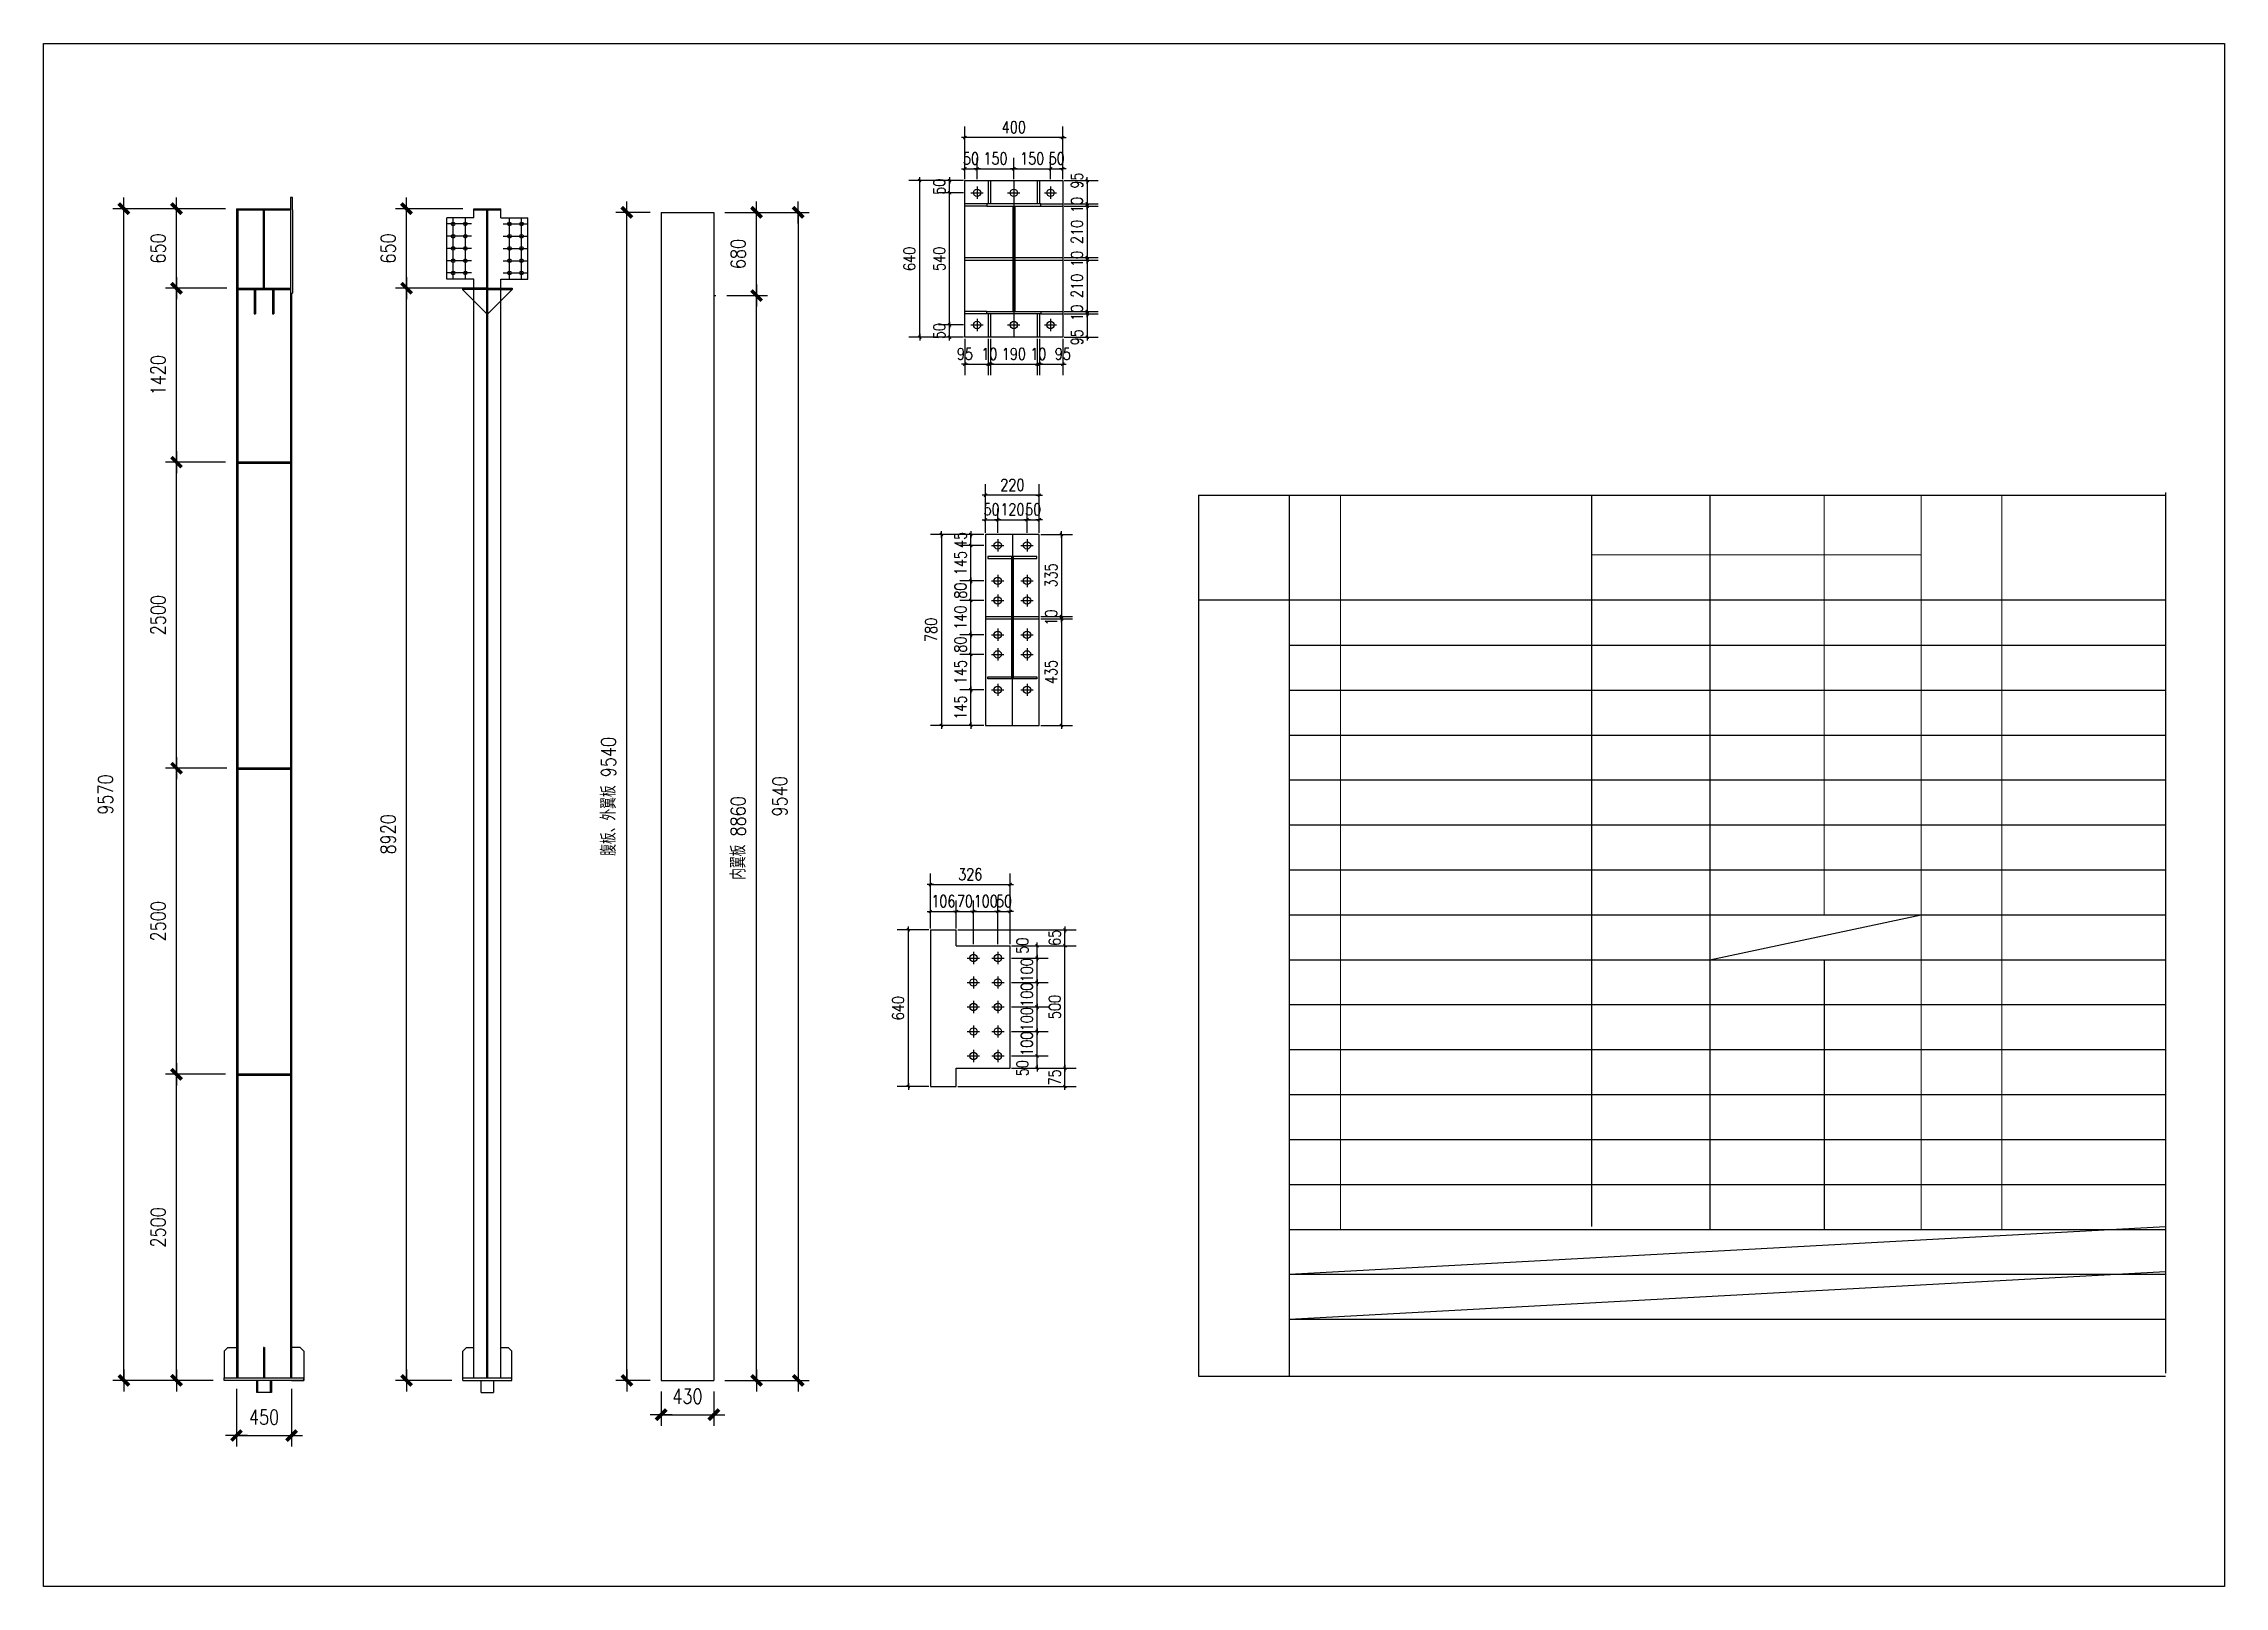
# Model space of a CAD drawing. Header units: millimetres. Extents: x 2287919 to 2522484, y -1845182 to -1736911.
# Drawn here: x 2415564 to 2433384, y -1825512 to -1812912 of the extents above; entities that cross this region are included whole.
import ezdxf

# ---------------------------------------------------------------- set-up
doc = ezdxf.new("R2010")
doc.units = ezdxf.units.MM
doc.header["$LTSCALE"] = 1000
doc.header["$PDMODE"] = 34
doc.linetypes.add('DASH', pattern=[0.35, 0.25, -0.1])
doc.layers.add('PUB_TEXT', color=7, linetype='Continuous')
doc.layers.add('钢架', color=7, linetype='Continuous', lineweight=25)
doc.styles.add('DIM_FONT', font='simplex.shx', dxfattribs={"width": 0.8, "bigfont": 'hztxt.shx'})
doc.dimstyles.new('WGH(1)', dxfattribs={"dimscale": 1.2, "dimtxt": 100, "dimasz": 0.5, "dimexe": 75, "dimexo": 75, "dimgap": 75, "dimtad": 1, "dimdec": 0, "dimzin": 0, "dimdsep": 46, "dimtxsty": 'DIM_FONT', "dimblk1": '_DIMX', "dimblk2": '_DIMX', "dimsah": 1, "dimcen": 0.09, "dimclrd": 3, "dimclre": 3, "dimclrt": 7, "dimadec": 0, "dimazin": 0, "dimtfac": 1, "dimtdec": 0, "dimtix": 1, "dimtmove": 2, "dimatfit": 3, "dimldrblk": '_DIMX', "dimfxl": 1, "dimtolj": 1, "dimtzin": 0, "dimarcsym": 0})

msp = doc.modelspace()

# ---------------------------------------------------------------- blocks, each defined once
blk = doc.blocks.new('_DIMX')
blk.add_line((-150, 0), (150, 0))
at = {"const_width": 50}
blk.add_lwpolyline([(-70, -70), (70, 70)], dxfattribs=at)
blk = doc.blocks.new('*D648')
at = {"color": 3, "lineweight": -2}
for p, q in [((2417050, -1821330), (2416560, -1821330)), ((2416650, -1823829.4), (2416650, -1821330.6)), ((2416950, -1823830), (2416560, -1823830))]:
    blk.add_line(p, q, dxfattribs=at)
at = {"layer": 'Defpoints', "color": 0}
for p in [(2416650, -1821330), (2417140, -1821330), (2417040, -1823830)]:
    blk.add_point(p, dxfattribs=at)
at = {"color": 3, "lineweight": -2, "xscale": 0.6, "yscale": 0.6, "zscale": 0.6}
for p, rotation in [((2416650, -1821330), 90), ((2416650, -1823830), 270)]:
    blk.add_blockref('_DIMX', p, dxfattribs=dict(at, rotation=rotation))
at = {"color": 7, "insert": (2416500, -1822580), "char_height": 120, "attachment_point": 5, "rotation": 90, "style": 'DIM_FONT'}
blk.add_mtext('\\A1;2500', dxfattribs=at)
blk = doc.blocks.new('*D649')
at = {"color": 3, "lineweight": -2}
for p, q in [((2417060, -1818830), (2416560, -1818830)), ((2416650, -1821329.4), (2416650, -1818830.6)), ((2417050, -1821330), (2416560, -1821330))]:
    blk.add_line(p, q, dxfattribs=at)
at = {"layer": 'Defpoints', "color": 0}
for p in [(2416650, -1818830), (2417150, -1818830), (2417140, -1821330)]:
    blk.add_point(p, dxfattribs=at)
at = {"color": 3, "lineweight": -2, "xscale": 0.6, "yscale": 0.6, "zscale": 0.6}
for p, rotation in [((2416650, -1818830), 90), ((2416650, -1821330), 270)]:
    blk.add_blockref('_DIMX', p, dxfattribs=dict(at, rotation=rotation))
at = {"color": 7, "insert": (2416500, -1820080), "char_height": 120, "attachment_point": 5, "rotation": 90, "style": 'DIM_FONT'}
blk.add_mtext('\\A1;2500', dxfattribs=at)
blk = doc.blocks.new('*D650')
at = {"color": 3, "lineweight": -2}
for p, q in [((2417050, -1816330), (2416560, -1816330)), ((2416650, -1818829.4), (2416650, -1816330.6)), ((2417060, -1818830), (2416560, -1818830))]:
    blk.add_line(p, q, dxfattribs=at)
at = {"layer": 'Defpoints', "color": 0}
for p in [(2416650, -1816330), (2417140, -1816330), (2417150, -1818830)]:
    blk.add_point(p, dxfattribs=at)
at = {"color": 3, "lineweight": -2, "xscale": 0.6, "yscale": 0.6, "zscale": 0.6}
for p, rotation in [((2416650, -1816330), 90), ((2416650, -1818830), 270)]:
    blk.add_blockref('_DIMX', p, dxfattribs=dict(at, rotation=rotation))
at = {"color": 7, "insert": (2416500, -1817580), "char_height": 120, "attachment_point": 5, "rotation": 90, "style": 'DIM_FONT'}
blk.add_mtext('\\A1;2500', dxfattribs=at)
blk = doc.blocks.new('*D651')
at = {"color": 3, "lineweight": -2}
for p, q in [((2417060, -1814910), (2416560, -1814910)), ((2416650, -1816329.4), (2416650, -1814910.6)), ((2417050, -1816330), (2416560, -1816330))]:
    blk.add_line(p, q, dxfattribs=at)
at = {"layer": 'Defpoints', "color": 0}
for p in [(2416650, -1814910), (2417150, -1814910), (2417140, -1816330)]:
    blk.add_point(p, dxfattribs=at)
at = {"color": 3, "lineweight": -2, "xscale": 0.6, "yscale": 0.6, "zscale": 0.6}
for p, rotation in [((2416650, -1814910), 90), ((2416650, -1816330), 270)]:
    blk.add_blockref('_DIMX', p, dxfattribs=dict(at, rotation=rotation))
at = {"color": 7, "insert": (2416500, -1815620), "char_height": 120, "attachment_point": 5, "rotation": 90, "style": 'DIM_FONT'}
blk.add_mtext('\\A1;1420', dxfattribs=at)
blk = doc.blocks.new('*D652')
at = {"color": 3, "lineweight": -2}
for p, q in [((2417050, -1814260), (2416560, -1814260)), ((2416650, -1814909.4), (2416650, -1814260.6)), ((2417060, -1814910), (2416560, -1814910))]:
    blk.add_line(p, q, dxfattribs=at)
at = {"layer": 'Defpoints', "color": 0}
for p in [(2416650, -1814260), (2417140, -1814260), (2417150, -1814910)]:
    blk.add_point(p, dxfattribs=at)
at = {"color": 3, "lineweight": -2, "xscale": 0.6, "yscale": 0.6, "zscale": 0.6}
for p, rotation in [((2416650, -1814260), 90), ((2416650, -1814910), 270)]:
    blk.add_blockref('_DIMX', p, dxfattribs=dict(at, rotation=rotation))
at = {"color": 7, "insert": (2416500, -1814585), "char_height": 120, "attachment_point": 5, "rotation": 90, "style": 'DIM_FONT'}
blk.add_mtext('\\A1;650', dxfattribs=at)
blk = doc.blocks.new('*D614')
at = {"color": 3, "lineweight": -2}
for p, q in [((2417050, -1814260), (2416130, -1814260)), ((2416220, -1823829.4), (2416220, -1814260.6)), ((2416950, -1823830), (2416130, -1823830))]:
    blk.add_line(p, q, dxfattribs=at)
at = {"layer": 'Defpoints', "color": 0}
for p in [(2416220, -1814260), (2417140, -1814260), (2417040, -1823830)]:
    blk.add_point(p, dxfattribs=at)
at = {"color": 3, "lineweight": -2, "xscale": 0.6, "yscale": 0.6, "zscale": 0.6}
for p, rotation in [((2416220, -1814260), 90), ((2416220, -1823830), 270)]:
    blk.add_blockref('_DIMX', p, dxfattribs=dict(at, rotation=rotation))
at = {"color": 7, "insert": (2416070, -1819045), "char_height": 120, "attachment_point": 5, "rotation": 90, "style": 'DIM_FONT'}
blk.add_mtext('\\A1;9570', dxfattribs=at)
blk = doc.blocks.new('*D653')
at = {"color": 3, "lineweight": -2}
for p, q in [((2417140, -1823900), (2417140, -1824370)), ((2417590, -1823900), (2417590, -1824370)), ((2417140.6, -1824280), (2417589.4, -1824280))]:
    blk.add_line(p, q, dxfattribs=at)
at = {"layer": 'Defpoints', "color": 0}
for p in [(2417140, -1823810), (2417590, -1823810), (2417590, -1824280)]:
    blk.add_point(p, dxfattribs=at)
at = {"color": 3, "lineweight": -2, "xscale": 0.6, "yscale": 0.6, "zscale": 0.6, "rotation": 180}
blk.add_blockref('_DIMX', (2417140, -1824280), dxfattribs=at)
at = {"color": 3, "lineweight": -2, "xscale": 0.6, "yscale": 0.6, "zscale": 0.6}
blk.add_blockref('_DIMX', (2417590, -1824280), dxfattribs=at)
at = {"color": 7, "insert": (2417365, -1824130), "char_height": 120, "attachment_point": 5, "style": 'DIM_FONT'}
blk.add_mtext('\\A1;450', dxfattribs=at)
blk = doc.blocks.new('*D654')
at = {"color": 3, "lineweight": -2}
for p, q in [((2418990, -1814910), (2418440, -1814910)), ((2418530, -1823829.4), (2418530, -1814910.6)), ((2418900, -1823830), (2418440, -1823830))]:
    blk.add_line(p, q, dxfattribs=at)
at = {"layer": 'Defpoints', "color": 0}
for p in [(2418530, -1814910), (2419080, -1814910), (2418990, -1823830)]:
    blk.add_point(p, dxfattribs=at)
at = {"color": 3, "lineweight": -2, "xscale": 0.6, "yscale": 0.6, "zscale": 0.6}
for p, rotation in [((2418530, -1814910), 90), ((2418530, -1823830), 270)]:
    blk.add_blockref('_DIMX', p, dxfattribs=dict(at, rotation=rotation))
at = {"color": 7, "insert": (2418380, -1819370), "char_height": 120, "attachment_point": 5, "rotation": 90, "style": 'DIM_FONT'}
blk.add_mtext('\\A1;8920', dxfattribs=at)
blk = doc.blocks.new('*D655')
at = {"color": 3, "lineweight": -2}
for p, q in [((2418990, -1814260), (2418440, -1814260)), ((2418530, -1814909.4), (2418530, -1814260.6)), ((2418990, -1814910), (2418440, -1814910))]:
    blk.add_line(p, q, dxfattribs=at)
at = {"layer": 'Defpoints', "color": 0}
for p in [(2418530, -1814260), (2419080, -1814260), (2419080, -1814910)]:
    blk.add_point(p, dxfattribs=at)
at = {"color": 3, "lineweight": -2, "xscale": 0.6, "yscale": 0.6, "zscale": 0.6}
for p, rotation in [((2418530, -1814260), 90), ((2418530, -1814910), 270)]:
    blk.add_blockref('_DIMX', p, dxfattribs=dict(at, rotation=rotation))
at = {"color": 7, "insert": (2418380, -1814585), "char_height": 120, "attachment_point": 5, "rotation": 90, "style": 'DIM_FONT'}
blk.add_mtext('\\A1;650', dxfattribs=at)
blk = doc.blocks.new('*D656')
at = {"color": 3, "lineweight": -2}
for p, q in [((2420520, -1814290), (2420240, -1814290)), ((2420330, -1823829.4), (2420330, -1814290.6)), ((2420520, -1823830), (2420240, -1823830))]:
    blk.add_line(p, q, dxfattribs=at)
at = {"layer": 'Defpoints', "color": 0}
for p in [(2420330, -1814290), (2420610, -1814290), (2420610, -1823830)]:
    blk.add_point(p, dxfattribs=at)
at = {"color": 3, "lineweight": -2, "xscale": 0.6, "yscale": 0.6, "zscale": 0.6}
for p, rotation in [((2420330, -1814290), 90), ((2420330, -1823830), 270)]:
    blk.add_blockref('_DIMX', p, dxfattribs=dict(at, rotation=rotation))
at = {"color": 7, "insert": (2420180, -1819060), "char_height": 120, "attachment_point": 5, "rotation": 90, "style": 'DIM_FONT'}
blk.add_mtext('\\A1;腹板、外翼板 9540', dxfattribs=at)
blk = doc.blocks.new('*D657')
at = {"color": 3, "lineweight": -2}
for p, q in [((2420610, -1823920), (2420610, -1824200)), ((2421040, -1823920), (2421040, -1824200)), ((2420610.6, -1824110), (2421039.4, -1824110))]:
    blk.add_line(p, q, dxfattribs=at)
at = {"layer": 'Defpoints', "color": 0}
for p in [(2420610, -1823830), (2421040, -1823830), (2421040, -1824110)]:
    blk.add_point(p, dxfattribs=at)
at = {"color": 3, "lineweight": -2, "xscale": 0.6, "yscale": 0.6, "zscale": 0.6, "rotation": 180}
blk.add_blockref('_DIMX', (2420610, -1824110), dxfattribs=at)
at = {"color": 3, "lineweight": -2, "xscale": 0.6, "yscale": 0.6, "zscale": 0.6}
blk.add_blockref('_DIMX', (2421040, -1824110), dxfattribs=at)
at = {"color": 7, "insert": (2420825, -1823960), "char_height": 120, "attachment_point": 5, "style": 'DIM_FONT'}
blk.add_mtext('\\A1;430', dxfattribs=at)
blk = doc.blocks.new('*D658')
at = {"color": 3, "lineweight": -2}
for p, q in [((2421148, -1814970), (2421480, -1814970)), ((2421390, -1823829.4), (2421390, -1814970.6)), ((2421130, -1823830), (2421480, -1823830))]:
    blk.add_line(p, q, dxfattribs=at)
at = {"layer": 'Defpoints', "color": 0}
for p in [(2421058, -1814970), (2421390, -1814970), (2421040, -1823830)]:
    blk.add_point(p, dxfattribs=at)
at = {"color": 3, "lineweight": -2, "xscale": 0.6, "yscale": 0.6, "zscale": 0.6}
for p, rotation in [((2421390, -1814970), 90), ((2421390, -1823830), 270)]:
    blk.add_blockref('_DIMX', p, dxfattribs=dict(at, rotation=rotation))
at = {"color": 7, "insert": (2421240, -1819400), "char_height": 120, "attachment_point": 5, "rotation": 90, "style": 'DIM_FONT'}
blk.add_mtext('\\A1;内翼板 8860', dxfattribs=at)
blk = doc.blocks.new('*D659')
at = {"color": 3, "lineweight": -2}
for p, q in [((2421130, -1814290), (2421480, -1814290)), ((2421390, -1814969.4), (2421390, -1814290.6)), ((2421148, -1814970), (2421480, -1814970))]:
    blk.add_line(p, q, dxfattribs=at)
at = {"layer": 'Defpoints', "color": 0}
for p in [(2421040, -1814290), (2421390, -1814290), (2421058, -1814970)]:
    blk.add_point(p, dxfattribs=at)
at = {"color": 3, "lineweight": -2, "xscale": 0.6, "yscale": 0.6, "zscale": 0.6}
for p, rotation in [((2421390, -1814290), 90), ((2421390, -1814970), 270)]:
    blk.add_blockref('_DIMX', p, dxfattribs=dict(at, rotation=rotation))
at = {"color": 7, "insert": (2421240, -1814630), "char_height": 120, "attachment_point": 5, "rotation": 90, "style": 'DIM_FONT'}
blk.add_mtext('\\A1;680', dxfattribs=at)
blk = doc.blocks.new('*D660')
at = {"color": 3, "lineweight": -2}
for p, q in [((2421130, -1814290), (2421820, -1814290)), ((2421730, -1814290.6), (2421730, -1823829.4)), ((2421130, -1823830), (2421820, -1823830))]:
    blk.add_line(p, q, dxfattribs=at)
at = {"layer": 'Defpoints', "color": 0}
for p in [(2421040, -1814290), (2421040, -1823830), (2421730, -1823830)]:
    blk.add_point(p, dxfattribs=at)
at = {"color": 3, "lineweight": -2, "xscale": 0.6, "yscale": 0.6, "zscale": 0.6}
for p, rotation in [((2421730, -1814290), 90), ((2421730, -1823830), 270)]:
    blk.add_blockref('_DIMX', p, dxfattribs=dict(at, rotation=rotation))
at = {"color": 7, "insert": (2421580, -1819060), "char_height": 120, "attachment_point": 5, "rotation": 90, "style": 'DIM_FONT'}
blk.add_mtext('\\A1;9540', dxfattribs=at)
blk = doc.blocks.new('*D643')
at = {"color": 3, "lineweight": -2}
for p, q in [((2423080, -1815210), (2422877, -1815210)), ((2423080, -1815310), (2422877, -1815310)), ((2422967, -1815210), (2422967, -1815210)), ((2422967, -1815310), (2422967, -1815210)), ((2422967, -1815310), (2422967, -1815310))]:
    blk.add_line(p, q, dxfattribs=at)
at = {"layer": 'Defpoints', "color": 0}
for p in [(2422967, -1815210), (2423092, -1815210), (2423092, -1815310)]:
    blk.add_point(p, dxfattribs=at)
at = {"color": 3, "lineweight": -2, "xscale": 0.18, "yscale": 0.18, "zscale": 0.18}
for p, rotation in [((2422967, -1815210), 270), ((2422967, -1815310), 90)]:
    blk.add_blockref('_DIMX', p, dxfattribs=dict(at, rotation=rotation))
at = {"color": 7, "insert": (2422883, -1815260), "char_height": 96, "attachment_point": 5, "rotation": 90, "style": 'DIM_FONT'}
blk.add_mtext('\\A1;50', dxfattribs=at)
blk = doc.blocks.new('*D610')
at = {"color": 3, "lineweight": -2}
for p, q in [((2423080, -1814130), (2422877, -1814130)), ((2422967, -1815210), (2422967, -1814130)), ((2423080, -1815210), (2422877, -1815210))]:
    blk.add_line(p, q, dxfattribs=at)
at = {"layer": 'Defpoints', "color": 0}
for p in [(2422967, -1814130), (2423092, -1814130), (2423092, -1815210)]:
    blk.add_point(p, dxfattribs=at)
at = {"color": 3, "lineweight": -2, "xscale": 0.18, "yscale": 0.18, "zscale": 0.18}
for p, rotation in [((2422967, -1814130), 90), ((2422967, -1815210), 270)]:
    blk.add_blockref('_DIMX', p, dxfattribs=dict(at, rotation=rotation))
at = {"color": 7, "insert": (2422883, -1814670), "char_height": 96, "attachment_point": 5, "rotation": 90, "style": 'DIM_FONT'}
blk.add_mtext('\\A1;540', dxfattribs=at)
blk = doc.blocks.new('*D644')
at = {"color": 3, "lineweight": -2}
for p, q in [((2423080, -1814030), (2422877, -1814030)), ((2422967, -1814030), (2422967, -1814030)), ((2422967, -1814130), (2422967, -1814030)), ((2423080, -1814130), (2422877, -1814130)), ((2422967, -1814130), (2422967, -1814130))]:
    blk.add_line(p, q, dxfattribs=at)
at = {"layer": 'Defpoints', "color": 0}
for p in [(2422967, -1814030), (2423092, -1814030), (2423092, -1814130)]:
    blk.add_point(p, dxfattribs=at)
at = {"color": 3, "lineweight": -2, "xscale": 0.18, "yscale": 0.18, "zscale": 0.18}
for p, rotation in [((2422967, -1814030), 270), ((2422967, -1814130), 90)]:
    blk.add_blockref('_DIMX', p, dxfattribs=dict(at, rotation=rotation))
at = {"color": 7, "insert": (2422883, -1814080), "char_height": 96, "attachment_point": 5, "rotation": 90, "style": 'DIM_FONT'}
blk.add_mtext('\\A1;50', dxfattribs=at)
blk = doc.blocks.new('*D611')
at = {"color": 3, "lineweight": -2}
for p, q in [((2423092, -1814018), (2423092, -1813844)), ((2423192, -1814018), (2423192, -1813844)), ((2423091, -1813934), (2423091, -1813934)), ((2423092, -1813934), (2423192, -1813934)), ((2423192, -1813934), (2423192, -1813934))]:
    blk.add_line(p, q, dxfattribs=at)
at = {"layer": 'Defpoints', "color": 0}
for p in [(2423092, -1814030), (2423192, -1813934), (2423192, -1814030)]:
    blk.add_point(p, dxfattribs=at)
at = {"color": 3, "lineweight": -2, "xscale": 0.18, "yscale": 0.18, "zscale": 0.18}
blk.add_blockref('_DIMX', (2423092, -1813934), dxfattribs=at)
at = {"color": 3, "lineweight": -2, "xscale": 0.18, "yscale": 0.18, "zscale": 0.18, "rotation": 180}
blk.add_blockref('_DIMX', (2423192, -1813934), dxfattribs=at)
at = {"color": 7, "insert": (2423142, -1813850), "char_height": 96, "attachment_point": 5, "style": 'DIM_FONT'}
blk.add_mtext('\\A1;50', dxfattribs=at)
blk = doc.blocks.new('*D612')
at = {"color": 3, "lineweight": -2}
for p, q in [((2423192, -1814018), (2423192, -1813844)), ((2423492, -1814018), (2423492, -1813844)), ((2423192, -1813934), (2423491, -1813934))]:
    blk.add_line(p, q, dxfattribs=at)
at = {"layer": 'Defpoints', "color": 0}
for p in [(2423192, -1814030), (2423492, -1813934), (2423492, -1814030)]:
    blk.add_point(p, dxfattribs=at)
at = {"color": 3, "lineweight": -2, "xscale": 0.18, "yscale": 0.18, "zscale": 0.18, "rotation": 180}
blk.add_blockref('_DIMX', (2423192, -1813934), dxfattribs=at)
at = {"color": 3, "lineweight": -2, "xscale": 0.18, "yscale": 0.18, "zscale": 0.18}
blk.add_blockref('_DIMX', (2423492, -1813934), dxfattribs=at)
at = {"color": 7, "insert": (2423342, -1813850), "char_height": 96, "attachment_point": 5, "style": 'DIM_FONT'}
blk.add_mtext('\\A1;150', dxfattribs=at)
blk = doc.blocks.new('*D645')
at = {"color": 3, "lineweight": -2}
for p, q in [((2423792, -1814018), (2423792, -1813844)), ((2423892, -1814018), (2423892, -1813844)), ((2423791, -1813934), (2423791, -1813934)), ((2423792, -1813934), (2423892, -1813934)), ((2423892, -1813934), (2423892, -1813934))]:
    blk.add_line(p, q, dxfattribs=at)
at = {"layer": 'Defpoints', "color": 0}
for p in [(2423792, -1814030), (2423892, -1813934), (2423892, -1814030)]:
    blk.add_point(p, dxfattribs=at)
at = {"color": 3, "lineweight": -2, "xscale": 0.18, "yscale": 0.18, "zscale": 0.18}
blk.add_blockref('_DIMX', (2423792, -1813934), dxfattribs=at)
at = {"color": 3, "lineweight": -2, "xscale": 0.18, "yscale": 0.18, "zscale": 0.18, "rotation": 180}
blk.add_blockref('_DIMX', (2423892, -1813934), dxfattribs=at)
at = {"color": 7, "insert": (2423842, -1813850), "char_height": 96, "attachment_point": 5, "style": 'DIM_FONT'}
blk.add_mtext('\\A1;50', dxfattribs=at)
blk = doc.blocks.new('*D646')
at = {"color": 3, "lineweight": -2}
for p, q in [((2423092, -1814018), (2423092, -1813589)), ((2423891, -1813679), (2423092, -1813679)), ((2423892, -1814018), (2423892, -1813589))]:
    blk.add_line(p, q, dxfattribs=at)
at = {"layer": 'Defpoints', "color": 0}
for p in [(2423092, -1813679), (2423092, -1814030), (2423892, -1814030)]:
    blk.add_point(p, dxfattribs=at)
at = {"color": 3, "lineweight": -2, "xscale": 0.18, "yscale": 0.18, "zscale": 0.18, "rotation": 180}
blk.add_blockref('_DIMX', (2423092, -1813679), dxfattribs=at)
at = {"color": 3, "lineweight": -2, "xscale": 0.18, "yscale": 0.18, "zscale": 0.18}
blk.add_blockref('_DIMX', (2423892, -1813679), dxfattribs=at)
at = {"color": 7, "insert": (2423492, -1813595), "char_height": 96, "attachment_point": 5, "style": 'DIM_FONT'}
blk.add_mtext('\\A1;400', dxfattribs=at)
blk = doc.blocks.new('*D647')
at = {"color": 3, "lineweight": -2}
for p, q in [((2423080, -1814030), (2422633, -1814030)), ((2422723, -1815310), (2422723, -1814030)), ((2423080, -1815310), (2422633, -1815310))]:
    blk.add_line(p, q, dxfattribs=at)
at = {"layer": 'Defpoints', "color": 0}
for p in [(2422723, -1814030), (2423092, -1814030), (2423092, -1815310)]:
    blk.add_point(p, dxfattribs=at)
at = {"color": 3, "lineweight": -2, "xscale": 0.18, "yscale": 0.18, "zscale": 0.18}
for p, rotation in [((2422723, -1814030), 90), ((2422723, -1815310), 270)]:
    blk.add_blockref('_DIMX', p, dxfattribs=dict(at, rotation=rotation))
at = {"color": 7, "insert": (2422639, -1814670), "char_height": 96, "attachment_point": 5, "rotation": 90, "style": 'DIM_FONT'}
blk.add_mtext('\\A1;640', dxfattribs=at)
blk = doc.blocks.new('*D613')
at = {"color": 3, "lineweight": -2}
for p, q in [((2423492, -1814018), (2423492, -1813844)), ((2423792, -1814018), (2423792, -1813844)), ((2423492, -1813934), (2423791, -1813934))]:
    blk.add_line(p, q, dxfattribs=at)
at = {"layer": 'Defpoints', "color": 0}
for p in [(2423492, -1814030), (2423792, -1813934), (2423792, -1814030)]:
    blk.add_point(p, dxfattribs=at)
at = {"color": 3, "lineweight": -2, "xscale": 0.18, "yscale": 0.18, "zscale": 0.18, "rotation": 180}
blk.add_blockref('_DIMX', (2423492, -1813934), dxfattribs=at)
at = {"color": 3, "lineweight": -2, "xscale": 0.18, "yscale": 0.18, "zscale": 0.18}
blk.add_blockref('_DIMX', (2423792, -1813934), dxfattribs=at)
at = {"color": 7, "insert": (2423642, -1813850), "char_height": 96, "attachment_point": 5, "style": 'DIM_FONT'}
blk.add_mtext('\\A1;150', dxfattribs=at)
blk = doc.blocks.new('*D630')
at = {"color": 3, "lineweight": -2}
for p, q in [((2423092, -1815322), (2423092, -1815620)), ((2423282, -1815322), (2423282, -1815620)), ((2423092, -1815530), (2423281, -1815530))]:
    blk.add_line(p, q, dxfattribs=at)
at = {"layer": 'Defpoints', "color": 0}
for p in [(2423092, -1815310), (2423282, -1815310), (2423282, -1815530)]:
    blk.add_point(p, dxfattribs=at)
at = {"color": 3, "lineweight": -2, "xscale": 0.18, "yscale": 0.18, "zscale": 0.18, "rotation": 180}
blk.add_blockref('_DIMX', (2423092, -1815530), dxfattribs=at)
at = {"color": 3, "lineweight": -2, "xscale": 0.18, "yscale": 0.18, "zscale": 0.18}
blk.add_blockref('_DIMX', (2423282, -1815530), dxfattribs=at)
at = {"color": 7, "insert": (2423092, -1815446), "char_height": 96, "attachment_point": 5, "style": 'DIM_FONT'}
blk.add_mtext('\\A1;95', dxfattribs=at)
blk = doc.blocks.new('*D631')
at = {"color": 3, "lineweight": -2}
for p, q in [((2423282, -1815322), (2423282, -1815620)), ((2423302, -1815322), (2423302, -1815620)), ((2423281, -1815530), (2423281, -1815530)), ((2423282, -1815530), (2423302, -1815530)), ((2423302, -1815530), (2423302, -1815530))]:
    blk.add_line(p, q, dxfattribs=at)
at = {"layer": 'Defpoints', "color": 0}
for p in [(2423282, -1815310), (2423302, -1815310), (2423302, -1815530)]:
    blk.add_point(p, dxfattribs=at)
at = {"color": 3, "lineweight": -2, "xscale": 0.18, "yscale": 0.18, "zscale": 0.18}
blk.add_blockref('_DIMX', (2423282, -1815530), dxfattribs=at)
at = {"color": 3, "lineweight": -2, "xscale": 0.18, "yscale": 0.18, "zscale": 0.18, "rotation": 180}
blk.add_blockref('_DIMX', (2423302, -1815530), dxfattribs=at)
at = {"color": 7, "insert": (2423292, -1815446), "char_height": 96, "attachment_point": 5, "style": 'DIM_FONT'}
blk.add_mtext('\\A1;10', dxfattribs=at)
blk = doc.blocks.new('*D632')
at = {"color": 3, "lineweight": -2}
for p, q in [((2423302, -1815322), (2423302, -1815620)), ((2423682, -1815322), (2423682, -1815620)), ((2423302, -1815530), (2423681, -1815530))]:
    blk.add_line(p, q, dxfattribs=at)
at = {"layer": 'Defpoints', "color": 0}
for p in [(2423302, -1815310), (2423682, -1815310), (2423682, -1815530)]:
    blk.add_point(p, dxfattribs=at)
at = {"color": 3, "lineweight": -2, "xscale": 0.18, "yscale": 0.18, "zscale": 0.18, "rotation": 180}
blk.add_blockref('_DIMX', (2423302, -1815530), dxfattribs=at)
at = {"color": 3, "lineweight": -2, "xscale": 0.18, "yscale": 0.18, "zscale": 0.18}
blk.add_blockref('_DIMX', (2423682, -1815530), dxfattribs=at)
at = {"color": 7, "insert": (2423492, -1815446), "char_height": 96, "attachment_point": 5, "style": 'DIM_FONT'}
blk.add_mtext('\\A1;190', dxfattribs=at)
blk = doc.blocks.new('*D615')
at = {"color": 3, "lineweight": -2}
for p, q in [((2423682, -1815322), (2423682, -1815620)), ((2423702, -1815322), (2423702, -1815620)), ((2423681, -1815530), (2423681, -1815530)), ((2423682, -1815530), (2423702, -1815530)), ((2423702, -1815530), (2423702, -1815530))]:
    blk.add_line(p, q, dxfattribs=at)
at = {"layer": 'Defpoints', "color": 0}
for p in [(2423682, -1815310), (2423702, -1815310), (2423702, -1815530)]:
    blk.add_point(p, dxfattribs=at)
at = {"color": 3, "lineweight": -2, "xscale": 0.18, "yscale": 0.18, "zscale": 0.18}
blk.add_blockref('_DIMX', (2423682, -1815530), dxfattribs=at)
at = {"color": 3, "lineweight": -2, "xscale": 0.18, "yscale": 0.18, "zscale": 0.18, "rotation": 180}
blk.add_blockref('_DIMX', (2423702, -1815530), dxfattribs=at)
at = {"color": 7, "insert": (2423692, -1815446), "char_height": 96, "attachment_point": 5, "style": 'DIM_FONT'}
blk.add_mtext('\\A1;10', dxfattribs=at)
blk = doc.blocks.new('*D616')
at = {"color": 3, "lineweight": -2}
for p, q in [((2423702, -1815322), (2423702, -1815620)), ((2423892, -1815322), (2423892, -1815620)), ((2423702, -1815530), (2423891, -1815530))]:
    blk.add_line(p, q, dxfattribs=at)
at = {"layer": 'Defpoints', "color": 0}
for p in [(2423702, -1815310), (2423892, -1815310), (2423892, -1815530)]:
    blk.add_point(p, dxfattribs=at)
at = {"color": 3, "lineweight": -2, "xscale": 0.18, "yscale": 0.18, "zscale": 0.18, "rotation": 180}
blk.add_blockref('_DIMX', (2423702, -1815530), dxfattribs=at)
at = {"color": 3, "lineweight": -2, "xscale": 0.18, "yscale": 0.18, "zscale": 0.18}
blk.add_blockref('_DIMX', (2423892, -1815530), dxfattribs=at)
at = {"color": 7, "insert": (2423892, -1815446), "char_height": 96, "attachment_point": 5, "style": 'DIM_FONT'}
blk.add_mtext('\\A1;95', dxfattribs=at)
blk = doc.blocks.new('*D617')
at = {"color": 3, "lineweight": -2}
for p, q in [((2423904, -1814030), (2424182, -1814030)), ((2424092, -1814030), (2424092, -1814220)), ((2423904, -1814220), (2424182, -1814220))]:
    blk.add_line(p, q, dxfattribs=at)
at = {"layer": 'Defpoints', "color": 0}
for p in [(2423892, -1814030), (2423892, -1814220), (2424092, -1814220)]:
    blk.add_point(p, dxfattribs=at)
at = {"color": 3, "lineweight": -2, "xscale": 0.18, "yscale": 0.18, "zscale": 0.18}
for p, rotation in [((2424092, -1814030), 90), ((2424092, -1814220), 270)]:
    blk.add_blockref('_DIMX', p, dxfattribs=dict(at, rotation=rotation))
at = {"color": 7, "insert": (2424008, -1814030), "char_height": 96, "attachment_point": 5, "rotation": 90, "style": 'DIM_FONT'}
blk.add_mtext('\\A1;95', dxfattribs=at)
blk = doc.blocks.new('*D618')
at = {"color": 3, "lineweight": -2}
for p, q in [((2423904, -1814220), (2424182, -1814220)), ((2423904, -1814240), (2424182, -1814240)), ((2424092, -1814220), (2424092, -1814220)), ((2424092, -1814220), (2424092, -1814240)), ((2424092, -1814240), (2424092, -1814240))]:
    blk.add_line(p, q, dxfattribs=at)
at = {"layer": 'Defpoints', "color": 0}
for p in [(2423892, -1814220), (2423892, -1814240), (2424092, -1814240)]:
    blk.add_point(p, dxfattribs=at)
at = {"color": 3, "lineweight": -2, "xscale": 0.18, "yscale": 0.18, "zscale": 0.18}
for p, rotation in [((2424092, -1814220), 270), ((2424092, -1814240), 90)]:
    blk.add_blockref('_DIMX', p, dxfattribs=dict(at, rotation=rotation))
at = {"color": 7, "insert": (2424008, -1814230), "char_height": 96, "attachment_point": 5, "rotation": 90, "style": 'DIM_FONT'}
blk.add_mtext('\\A1;10', dxfattribs=at)
blk = doc.blocks.new('*D619')
at = {"color": 3, "lineweight": -2}
for p, q in [((2423904, -1814240), (2424182, -1814240)), ((2424092, -1814240), (2424092, -1814660)), ((2423904, -1814660), (2424182, -1814660))]:
    blk.add_line(p, q, dxfattribs=at)
at = {"layer": 'Defpoints', "color": 0}
for p in [(2423892, -1814240), (2423892, -1814660), (2424092, -1814660)]:
    blk.add_point(p, dxfattribs=at)
at = {"color": 3, "lineweight": -2, "xscale": 0.18, "yscale": 0.18, "zscale": 0.18}
for p, rotation in [((2424092, -1814240), 90), ((2424092, -1814660), 270)]:
    blk.add_blockref('_DIMX', p, dxfattribs=dict(at, rotation=rotation))
at = {"color": 7, "insert": (2424008, -1814450), "char_height": 96, "attachment_point": 5, "rotation": 90, "style": 'DIM_FONT'}
blk.add_mtext('\\A1;210', dxfattribs=at)
blk = doc.blocks.new('*D620')
at = {"color": 3, "lineweight": -2}
for p, q in [((2423904, -1814660), (2424182, -1814660)), ((2423904, -1814680), (2424182, -1814680)), ((2424092, -1814660), (2424092, -1814660)), ((2424092, -1814660), (2424092, -1814680)), ((2424092, -1814680), (2424092, -1814680))]:
    blk.add_line(p, q, dxfattribs=at)
at = {"layer": 'Defpoints', "color": 0}
for p in [(2423892, -1814660), (2423892, -1814680), (2424092, -1814680)]:
    blk.add_point(p, dxfattribs=at)
at = {"color": 3, "lineweight": -2, "xscale": 0.18, "yscale": 0.18, "zscale": 0.18}
for p, rotation in [((2424092, -1814660), 270), ((2424092, -1814680), 90)]:
    blk.add_blockref('_DIMX', p, dxfattribs=dict(at, rotation=rotation))
at = {"color": 7, "insert": (2424008, -1814670), "char_height": 96, "attachment_point": 5, "rotation": 90, "style": 'DIM_FONT'}
blk.add_mtext('\\A1;10', dxfattribs=at)
blk = doc.blocks.new('*D621')
at = {"color": 3, "lineweight": -2}
for p, q in [((2423904, -1814680), (2424182, -1814680)), ((2424092, -1814680), (2424092, -1815100)), ((2423904, -1815100), (2424182, -1815100))]:
    blk.add_line(p, q, dxfattribs=at)
at = {"layer": 'Defpoints', "color": 0}
for p in [(2423892, -1814680), (2423892, -1815100), (2424092, -1815100)]:
    blk.add_point(p, dxfattribs=at)
at = {"color": 3, "lineweight": -2, "xscale": 0.18, "yscale": 0.18, "zscale": 0.18}
for p, rotation in [((2424092, -1814680), 90), ((2424092, -1815100), 270)]:
    blk.add_blockref('_DIMX', p, dxfattribs=dict(at, rotation=rotation))
at = {"color": 7, "insert": (2424008, -1814890), "char_height": 96, "attachment_point": 5, "rotation": 90, "style": 'DIM_FONT'}
blk.add_mtext('\\A1;210', dxfattribs=at)
blk = doc.blocks.new('*D622')
at = {"color": 3, "lineweight": -2}
for p, q in [((2423904, -1815100), (2424182, -1815100)), ((2423904, -1815120), (2424182, -1815120)), ((2424092, -1815100), (2424092, -1815100)), ((2424092, -1815100), (2424092, -1815120)), ((2424092, -1815120), (2424092, -1815120))]:
    blk.add_line(p, q, dxfattribs=at)
at = {"layer": 'Defpoints', "color": 0}
for p in [(2423892, -1815100), (2423892, -1815120), (2424092, -1815120)]:
    blk.add_point(p, dxfattribs=at)
at = {"color": 3, "lineweight": -2, "xscale": 0.18, "yscale": 0.18, "zscale": 0.18}
for p, rotation in [((2424092, -1815100), 270), ((2424092, -1815120), 90)]:
    blk.add_blockref('_DIMX', p, dxfattribs=dict(at, rotation=rotation))
at = {"color": 7, "insert": (2424008, -1815110), "char_height": 96, "attachment_point": 5, "rotation": 90, "style": 'DIM_FONT'}
blk.add_mtext('\\A1;10', dxfattribs=at)
blk = doc.blocks.new('*D623')
at = {"color": 3, "lineweight": -2}
for p, q in [((2423904, -1815120), (2424182, -1815120)), ((2424092, -1815120), (2424092, -1815310)), ((2423904, -1815310), (2424182, -1815310))]:
    blk.add_line(p, q, dxfattribs=at)
at = {"layer": 'Defpoints', "color": 0}
for p in [(2423892, -1815120), (2423892, -1815310), (2424092, -1815310)]:
    blk.add_point(p, dxfattribs=at)
at = {"color": 3, "lineweight": -2, "xscale": 0.18, "yscale": 0.18, "zscale": 0.18}
for p, rotation in [((2424092, -1815120), 90), ((2424092, -1815310), 270)]:
    blk.add_blockref('_DIMX', p, dxfattribs=dict(at, rotation=rotation))
at = {"color": 7, "insert": (2424008, -1815310), "char_height": 96, "attachment_point": 5, "rotation": 90, "style": 'DIM_FONT'}
blk.add_mtext('\\A1;95', dxfattribs=at)
blk = doc.blocks.new('*D624')
at = {"color": 3, "lineweight": -2}
for p, q in [((2423248, -1818190), (2423050, -1818190)), ((2423140, -1818479.82), (2423140, -1818190.18)), ((2423248, -1818480), (2423050, -1818480))]:
    blk.add_line(p, q, dxfattribs=at)
at = {"layer": 'Defpoints', "color": 0}
for p in [(2423140, -1818190), (2423260, -1818190), (2423260, -1818480)]:
    blk.add_point(p, dxfattribs=at)
at = {"color": 3, "lineweight": -2, "xscale": 0.18, "yscale": 0.18, "zscale": 0.18}
for p, rotation in [((2423140, -1818190), 90), ((2423140, -1818480), 270)]:
    blk.add_blockref('_DIMX', p, dxfattribs=dict(at, rotation=rotation))
at = {"color": 7, "insert": (2423056, -1818335), "char_height": 96, "attachment_point": 5, "rotation": 90, "style": 'DIM_FONT'}
blk.add_mtext('\\A1;145', dxfattribs=at)
blk = doc.blocks.new('*D596')
at = {"color": 3, "lineweight": -2}
for p, q in [((2423248, -1817900), (2423050, -1817900)), ((2423140, -1818189.82), (2423140, -1817900.18)), ((2423248, -1818190), (2423050, -1818190))]:
    blk.add_line(p, q, dxfattribs=at)
at = {"layer": 'Defpoints', "color": 0}
for p in [(2423140, -1817900), (2423260, -1817900), (2423260, -1818190)]:
    blk.add_point(p, dxfattribs=at)
at = {"color": 3, "lineweight": -2, "xscale": 0.18, "yscale": 0.18, "zscale": 0.18}
for p, rotation in [((2423140, -1817900), 90), ((2423140, -1818190), 270)]:
    blk.add_blockref('_DIMX', p, dxfattribs=dict(at, rotation=rotation))
at = {"color": 7, "insert": (2423056, -1818045), "char_height": 96, "attachment_point": 5, "rotation": 90, "style": 'DIM_FONT'}
blk.add_mtext('\\A1;145', dxfattribs=at)
blk = doc.blocks.new('*D597')
at = {"color": 3, "lineweight": -2}
for p, q in [((2423248, -1817740), (2423050, -1817740)), ((2423140, -1817739.82), (2423140, -1817739.64)), ((2423140, -1817900), (2423140, -1817740)), ((2423248, -1817900), (2423050, -1817900)), ((2423140, -1817900.18), (2423140, -1817900.36))]:
    blk.add_line(p, q, dxfattribs=at)
at = {"layer": 'Defpoints', "color": 0}
for p in [(2423140, -1817740), (2423260, -1817740), (2423260, -1817900)]:
    blk.add_point(p, dxfattribs=at)
at = {"color": 3, "lineweight": -2, "xscale": 0.18, "yscale": 0.18, "zscale": 0.18}
for p, rotation in [((2423140, -1817740), 270), ((2423140, -1817900), 90)]:
    blk.add_blockref('_DIMX', p, dxfattribs=dict(at, rotation=rotation))
at = {"color": 7, "insert": (2423056, -1817820), "char_height": 96, "attachment_point": 5, "rotation": 90, "style": 'DIM_FONT'}
blk.add_mtext('\\A1;80', dxfattribs=at)
blk = doc.blocks.new('*D598')
at = {"color": 3, "lineweight": -2}
for p, q in [((2423248, -1817460), (2423050, -1817460)), ((2423140, -1817739.82), (2423140, -1817460.18)), ((2423248, -1817740), (2423050, -1817740))]:
    blk.add_line(p, q, dxfattribs=at)
at = {"layer": 'Defpoints', "color": 0}
for p in [(2423140, -1817460), (2423260, -1817460), (2423260, -1817740)]:
    blk.add_point(p, dxfattribs=at)
at = {"color": 3, "lineweight": -2, "xscale": 0.18, "yscale": 0.18, "zscale": 0.18}
for p, rotation in [((2423140, -1817460), 90), ((2423140, -1817740), 270)]:
    blk.add_blockref('_DIMX', p, dxfattribs=dict(at, rotation=rotation))
at = {"color": 7, "insert": (2423056, -1817600), "char_height": 96, "attachment_point": 5, "rotation": 90, "style": 'DIM_FONT'}
blk.add_mtext('\\A1;140', dxfattribs=at)
blk = doc.blocks.new('*D599')
at = {"color": 3, "lineweight": -2}
for p, q in [((2423248, -1817300), (2423050, -1817300)), ((2423248, -1817460), (2423050, -1817460)), ((2423140, -1817299.82), (2423140, -1817299.64)), ((2423140, -1817460), (2423140, -1817300)), ((2423140, -1817460.18), (2423140, -1817460.36))]:
    blk.add_line(p, q, dxfattribs=at)
at = {"layer": 'Defpoints', "color": 0}
for p in [(2423140, -1817300), (2423260, -1817300), (2423260, -1817460)]:
    blk.add_point(p, dxfattribs=at)
at = {"color": 3, "lineweight": -2, "xscale": 0.18, "yscale": 0.18, "zscale": 0.18}
for p, rotation in [((2423140, -1817300), 270), ((2423140, -1817460), 90)]:
    blk.add_blockref('_DIMX', p, dxfattribs=dict(at, rotation=rotation))
at = {"color": 7, "insert": (2423056, -1817380), "char_height": 96, "attachment_point": 5, "rotation": 90, "style": 'DIM_FONT'}
blk.add_mtext('\\A1;80', dxfattribs=at)
blk = doc.blocks.new('*D600')
at = {"color": 3, "lineweight": -2}
for p, q in [((2423248, -1817010), (2423050, -1817010)), ((2423140, -1817299.82), (2423140, -1817010.18)), ((2423248, -1817300), (2423050, -1817300))]:
    blk.add_line(p, q, dxfattribs=at)
at = {"layer": 'Defpoints', "color": 0}
for p in [(2423140, -1817010), (2423260, -1817010), (2423260, -1817300)]:
    blk.add_point(p, dxfattribs=at)
at = {"color": 3, "lineweight": -2, "xscale": 0.18, "yscale": 0.18, "zscale": 0.18}
for p, rotation in [((2423140, -1817010), 90), ((2423140, -1817300), 270)]:
    blk.add_blockref('_DIMX', p, dxfattribs=dict(at, rotation=rotation))
at = {"color": 7, "insert": (2423056, -1817155), "char_height": 96, "attachment_point": 5, "rotation": 90, "style": 'DIM_FONT'}
blk.add_mtext('\\A1;145', dxfattribs=at)
blk = doc.blocks.new('*D625')
at = {"color": 3, "lineweight": -2}
for p, q in [((2423248, -1816920), (2423050, -1816920)), ((2423140, -1816919.82), (2423140, -1816919.64)), ((2423140, -1817010), (2423140, -1816920)), ((2423248, -1817010), (2423050, -1817010)), ((2423140, -1817010.18), (2423140, -1817010.36))]:
    blk.add_line(p, q, dxfattribs=at)
at = {"layer": 'Defpoints', "color": 0}
for p in [(2423140, -1816920), (2423260, -1816920), (2423260, -1817010)]:
    blk.add_point(p, dxfattribs=at)
at = {"color": 3, "lineweight": -2, "xscale": 0.18, "yscale": 0.18, "zscale": 0.18}
for p, rotation in [((2423140, -1816920), 270), ((2423140, -1817010), 90)]:
    blk.add_blockref('_DIMX', p, dxfattribs=dict(at, rotation=rotation))
at = {"color": 7, "insert": (2423056, -1816965), "char_height": 96, "attachment_point": 5, "rotation": 90, "style": 'DIM_FONT'}
blk.add_mtext('\\A1;45', dxfattribs=at)
blk = doc.blocks.new('*D601')
at = {"color": 3, "lineweight": -2}
for p, q in [((2423260, -1816908), (2423260, -1816710)), ((2423360, -1816908), (2423360, -1816710)), ((2423259.82, -1816800), (2423259.64, -1816800)), ((2423260, -1816800), (2423360, -1816800)), ((2423360.18, -1816800), (2423360.36, -1816800))]:
    blk.add_line(p, q, dxfattribs=at)
at = {"layer": 'Defpoints', "color": 0}
for p in [(2423260, -1816920), (2423360, -1816800), (2423360, -1816920)]:
    blk.add_point(p, dxfattribs=at)
at = {"color": 3, "lineweight": -2, "xscale": 0.18, "yscale": 0.18, "zscale": 0.18}
blk.add_blockref('_DIMX', (2423260, -1816800), dxfattribs=at)
at = {"color": 3, "lineweight": -2, "xscale": 0.18, "yscale": 0.18, "zscale": 0.18, "rotation": 180}
blk.add_blockref('_DIMX', (2423360, -1816800), dxfattribs=at)
at = {"color": 7, "insert": (2423310, -1816716), "char_height": 96, "attachment_point": 5, "style": 'DIM_FONT'}
blk.add_mtext('\\A1;50', dxfattribs=at)
blk = doc.blocks.new('*D602')
at = {"color": 3, "lineweight": -2}
for p, q in [((2423360, -1816908), (2423360, -1816710)), ((2423600, -1816908), (2423600, -1816710)), ((2423359.82, -1816800), (2423359.64, -1816800)), ((2423360, -1816800), (2423600, -1816800)), ((2423600.18, -1816800), (2423600.36, -1816800))]:
    blk.add_line(p, q, dxfattribs=at)
at = {"layer": 'Defpoints', "color": 0}
for p in [(2423360, -1816920), (2423600, -1816800), (2423600, -1816920)]:
    blk.add_point(p, dxfattribs=at)
at = {"color": 3, "lineweight": -2, "xscale": 0.18, "yscale": 0.18, "zscale": 0.18}
blk.add_blockref('_DIMX', (2423360, -1816800), dxfattribs=at)
at = {"color": 3, "lineweight": -2, "xscale": 0.18, "yscale": 0.18, "zscale": 0.18, "rotation": 180}
blk.add_blockref('_DIMX', (2423600, -1816800), dxfattribs=at)
at = {"color": 7, "insert": (2423480, -1816716), "char_height": 96, "attachment_point": 5, "style": 'DIM_FONT'}
blk.add_mtext('\\A1;120', dxfattribs=at)
blk = doc.blocks.new('*D626')
at = {"color": 3, "lineweight": -2}
for p, q in [((2423600, -1816908), (2423600, -1816710)), ((2423700, -1816908), (2423700, -1816710)), ((2423599.82, -1816800), (2423599.64, -1816800)), ((2423600, -1816800), (2423700, -1816800)), ((2423700.18, -1816800), (2423700.36, -1816800))]:
    blk.add_line(p, q, dxfattribs=at)
at = {"layer": 'Defpoints', "color": 0}
for p in [(2423600, -1816920), (2423700, -1816800), (2423700, -1816920)]:
    blk.add_point(p, dxfattribs=at)
at = {"color": 3, "lineweight": -2, "xscale": 0.18, "yscale": 0.18, "zscale": 0.18}
blk.add_blockref('_DIMX', (2423600, -1816800), dxfattribs=at)
at = {"color": 3, "lineweight": -2, "xscale": 0.18, "yscale": 0.18, "zscale": 0.18, "rotation": 180}
blk.add_blockref('_DIMX', (2423700, -1816800), dxfattribs=at)
at = {"color": 7, "insert": (2423650, -1816716), "char_height": 96, "attachment_point": 5, "style": 'DIM_FONT'}
blk.add_mtext('\\A1;50', dxfattribs=at)
blk = doc.blocks.new('*D627')
at = {"color": 3, "lineweight": -2}
for p, q in [((2423260, -1816908), (2423260, -1816510)), ((2423700, -1816908), (2423700, -1816510)), ((2423699.82, -1816600), (2423260.18, -1816600))]:
    blk.add_line(p, q, dxfattribs=at)
at = {"layer": 'Defpoints', "color": 0}
for p in [(2423260, -1816600), (2423260, -1816920), (2423700, -1816920)]:
    blk.add_point(p, dxfattribs=at)
at = {"color": 3, "lineweight": -2, "xscale": 0.18, "yscale": 0.18, "zscale": 0.18, "rotation": 180}
blk.add_blockref('_DIMX', (2423260, -1816600), dxfattribs=at)
at = {"color": 3, "lineweight": -2, "xscale": 0.18, "yscale": 0.18, "zscale": 0.18}
blk.add_blockref('_DIMX', (2423700, -1816600), dxfattribs=at)
at = {"color": 7, "insert": (2423480, -1816516), "char_height": 96, "attachment_point": 5, "style": 'DIM_FONT'}
blk.add_mtext('\\A1;220', dxfattribs=at)
blk = doc.blocks.new('*D628')
at = {"color": 3, "lineweight": -2}
for p, q in [((2423248, -1816920), (2422810, -1816920)), ((2422900, -1816920.18), (2422900, -1818479.82)), ((2423248, -1818480), (2422810, -1818480))]:
    blk.add_line(p, q, dxfattribs=at)
at = {"layer": 'Defpoints', "color": 0}
for p in [(2423260, -1816920), (2422900, -1818480), (2423260, -1818480)]:
    blk.add_point(p, dxfattribs=at)
at = {"color": 3, "lineweight": -2, "xscale": 0.18, "yscale": 0.18, "zscale": 0.18}
for p, rotation in [((2422900, -1816920), 90), ((2422900, -1818480), 270)]:
    blk.add_blockref('_DIMX', p, dxfattribs=dict(at, rotation=rotation))
at = {"color": 7, "insert": (2422816, -1817700), "char_height": 96, "attachment_point": 5, "rotation": 90, "style": 'DIM_FONT'}
blk.add_mtext('\\A1;780', dxfattribs=at)
blk = doc.blocks.new('*D629')
at = {"color": 3, "lineweight": -2}
for p, q in [((2423712, -1816920), (2423971, -1816920)), ((2423881, -1816920.18), (2423881, -1817589.82)), ((2423712, -1817590), (2423971, -1817590))]:
    blk.add_line(p, q, dxfattribs=at)
at = {"layer": 'Defpoints', "color": 0}
for p in [(2423700, -1816920), (2423700, -1817590), (2423881, -1817590)]:
    blk.add_point(p, dxfattribs=at)
at = {"color": 3, "lineweight": -2, "xscale": 0.18, "yscale": 0.18, "zscale": 0.18}
for p, rotation in [((2423881, -1816920), 90), ((2423881, -1817590), 270)]:
    blk.add_blockref('_DIMX', p, dxfattribs=dict(at, rotation=rotation))
at = {"color": 7, "insert": (2423797, -1817255), "char_height": 96, "attachment_point": 5, "rotation": 90, "style": 'DIM_FONT'}
blk.add_mtext('\\A1;335', dxfattribs=at)
blk = doc.blocks.new('*D633')
at = {"color": 3, "lineweight": -2}
for p, q in [((2423712, -1817590), (2423971, -1817590)), ((2423712, -1817610), (2423971, -1817610)), ((2423881, -1817589.82), (2423881, -1817589.64)), ((2423881, -1817590), (2423881, -1817610)), ((2423881, -1817610.18), (2423881, -1817610.36))]:
    blk.add_line(p, q, dxfattribs=at)
at = {"layer": 'Defpoints', "color": 0}
for p in [(2423700, -1817590), (2423700, -1817610), (2423881, -1817610)]:
    blk.add_point(p, dxfattribs=at)
at = {"color": 3, "lineweight": -2, "xscale": 0.18, "yscale": 0.18, "zscale": 0.18}
for p, rotation in [((2423881, -1817590), 270), ((2423881, -1817610), 90)]:
    blk.add_blockref('_DIMX', p, dxfattribs=dict(at, rotation=rotation))
at = {"color": 7, "insert": (2423797, -1817600), "char_height": 96, "attachment_point": 5, "rotation": 90, "style": 'DIM_FONT'}
blk.add_mtext('\\A1;10', dxfattribs=at)
blk = doc.blocks.new('*D634')
at = {"color": 3, "lineweight": -2}
for p, q in [((2423712, -1817610), (2423971, -1817610)), ((2423881, -1817610.18), (2423881, -1818479.82)), ((2423712, -1818480), (2423971, -1818480))]:
    blk.add_line(p, q, dxfattribs=at)
at = {"layer": 'Defpoints', "color": 0}
for p in [(2423700, -1817610), (2423700, -1818480), (2423881, -1818480)]:
    blk.add_point(p, dxfattribs=at)
at = {"color": 3, "lineweight": -2, "xscale": 0.18, "yscale": 0.18, "zscale": 0.18}
for p, rotation in [((2423881, -1817610), 90), ((2423881, -1818480), 270)]:
    blk.add_blockref('_DIMX', p, dxfattribs=dict(at, rotation=rotation))
at = {"color": 7, "insert": (2423797, -1818045), "char_height": 96, "attachment_point": 5, "rotation": 90, "style": 'DIM_FONT'}
blk.add_mtext('\\A1;435', dxfattribs=at)
blk = doc.blocks.new('*D635')
at = {"color": 3, "lineweight": -2}
for p, q in [((2422798, -1820150), (2422540, -1820150)), ((2422630, -1821429.82), (2422630, -1820150.18)), ((2422798, -1821430), (2422540, -1821430))]:
    blk.add_line(p, q, dxfattribs=at)
at = {"layer": 'Defpoints', "color": 0}
for p in [(2422630, -1820150), (2422810, -1820150), (2422810, -1821430)]:
    blk.add_point(p, dxfattribs=at)
at = {"color": 3, "lineweight": -2, "xscale": 0.18, "yscale": 0.18, "zscale": 0.18}
for p, rotation in [((2422630, -1820150), 90), ((2422630, -1821430), 270)]:
    blk.add_blockref('_DIMX', p, dxfattribs=dict(at, rotation=rotation))
at = {"color": 7, "insert": (2422546, -1820790), "char_height": 96, "attachment_point": 5, "rotation": 90, "style": 'DIM_FONT'}
blk.add_mtext('\\A1;640', dxfattribs=at)
blk = doc.blocks.new('*D636')
at = {"color": 3, "lineweight": -2}
for p, q in [((2422810, -1820138), (2422810, -1819910)), ((2423022, -1820138), (2423022, -1819910)), ((2422809.82, -1820000), (2422809.64, -1820000)), ((2422810, -1820000), (2423022, -1820000)), ((2423022.18, -1820000), (2423022.36, -1820000))]:
    blk.add_line(p, q, dxfattribs=at)
at = {"layer": 'Defpoints', "color": 0}
for p in [(2423022, -1820000), (2422810, -1820150), (2423022, -1820150)]:
    blk.add_point(p, dxfattribs=at)
at = {"color": 3, "lineweight": -2, "xscale": 0.18, "yscale": 0.18, "zscale": 0.18}
blk.add_blockref('_DIMX', (2422810, -1820000), dxfattribs=at)
at = {"color": 3, "lineweight": -2, "xscale": 0.18, "yscale": 0.18, "zscale": 0.18, "rotation": 180}
blk.add_blockref('_DIMX', (2423022, -1820000), dxfattribs=at)
at = {"color": 7, "insert": (2422916, -1819916), "char_height": 96, "attachment_point": 5, "style": 'DIM_FONT'}
blk.add_mtext('\\A1;106', dxfattribs=at)
blk = doc.blocks.new('*D637')
at = {"color": 3, "lineweight": -2}
for p, q in [((2423022, -1820138), (2423022, -1819910)), ((2423162, -1820268), (2423162, -1819910)), ((2423021.82, -1820000), (2423021.64, -1820000)), ((2423022, -1820000), (2423162, -1820000)), ((2423162.18, -1820000), (2423162.36, -1820000))]:
    blk.add_line(p, q, dxfattribs=at)
at = {"layer": 'Defpoints', "color": 0}
for p in [(2423162, -1820000), (2423022, -1820150), (2423162, -1820280)]:
    blk.add_point(p, dxfattribs=at)
at = {"color": 3, "lineweight": -2, "xscale": 0.18, "yscale": 0.18, "zscale": 0.18}
blk.add_blockref('_DIMX', (2423022, -1820000), dxfattribs=at)
at = {"color": 3, "lineweight": -2, "xscale": 0.18, "yscale": 0.18, "zscale": 0.18, "rotation": 180}
blk.add_blockref('_DIMX', (2423162, -1820000), dxfattribs=at)
at = {"color": 7, "insert": (2423092, -1819916), "char_height": 96, "attachment_point": 5, "style": 'DIM_FONT'}
blk.add_mtext('\\A1;70', dxfattribs=at)
blk = doc.blocks.new('*D603')
at = {"color": 3, "lineweight": -2}
for p, q in [((2423162, -1820268), (2423162, -1819910)), ((2423362, -1820268), (2423362, -1819910)), ((2423161.82, -1820000), (2423161.64, -1820000)), ((2423162, -1820000), (2423362, -1820000)), ((2423362.18, -1820000), (2423362.36, -1820000))]:
    blk.add_line(p, q, dxfattribs=at)
at = {"layer": 'Defpoints', "color": 0}
for p in [(2423362, -1820000), (2423162, -1820280), (2423362, -1820280)]:
    blk.add_point(p, dxfattribs=at)
at = {"color": 3, "lineweight": -2, "xscale": 0.18, "yscale": 0.18, "zscale": 0.18}
blk.add_blockref('_DIMX', (2423162, -1820000), dxfattribs=at)
at = {"color": 3, "lineweight": -2, "xscale": 0.18, "yscale": 0.18, "zscale": 0.18, "rotation": 180}
blk.add_blockref('_DIMX', (2423362, -1820000), dxfattribs=at)
at = {"color": 7, "insert": (2423262, -1819916), "char_height": 96, "attachment_point": 5, "style": 'DIM_FONT'}
blk.add_mtext('\\A1;100', dxfattribs=at)
blk = doc.blocks.new('*D638')
at = {"color": 3, "lineweight": -2}
for p, q in [((2423362, -1820268), (2423362, -1819910)), ((2423462, -1820268), (2423462, -1819910)), ((2423361.82, -1820000), (2423361.64, -1820000)), ((2423362, -1820000), (2423462, -1820000)), ((2423462.18, -1820000), (2423462.36, -1820000))]:
    blk.add_line(p, q, dxfattribs=at)
at = {"layer": 'Defpoints', "color": 0}
for p in [(2423462, -1820000), (2423362, -1820280), (2423462, -1820280)]:
    blk.add_point(p, dxfattribs=at)
at = {"color": 3, "lineweight": -2, "xscale": 0.18, "yscale": 0.18, "zscale": 0.18}
blk.add_blockref('_DIMX', (2423362, -1820000), dxfattribs=at)
at = {"color": 3, "lineweight": -2, "xscale": 0.18, "yscale": 0.18, "zscale": 0.18, "rotation": 180}
blk.add_blockref('_DIMX', (2423462, -1820000), dxfattribs=at)
at = {"color": 7, "insert": (2423412, -1819916), "char_height": 96, "attachment_point": 5, "style": 'DIM_FONT'}
blk.add_mtext('\\A1;50', dxfattribs=at)
blk = doc.blocks.new('*D639')
at = {"color": 3, "lineweight": -2}
for p, q in [((2423474, -1821180), (2423772, -1821180)), ((2423682, -1821279.82), (2423682, -1821180.18)), ((2423474, -1821280), (2423772, -1821280))]:
    blk.add_line(p, q, dxfattribs=at)
at = {"layer": 'Defpoints', "color": 0}
for p in [(2423462, -1821180), (2423682, -1821180), (2423462, -1821280)]:
    blk.add_point(p, dxfattribs=at)
at = {"color": 3, "lineweight": -2, "xscale": 0.18, "yscale": 0.18, "zscale": 0.18}
for p, rotation in [((2423682, -1821180), 90), ((2423682, -1821280), 270)]:
    blk.add_blockref('_DIMX', p, dxfattribs=dict(at, rotation=rotation))
at = {"color": 7, "insert": (2423562, -1821280), "char_height": 96, "attachment_point": 5, "rotation": 90, "style": 'DIM_FONT'}
blk.add_mtext('\\A1;50', dxfattribs=at)
blk = doc.blocks.new('*D604')
at = {"color": 3, "lineweight": -2}
for p, q in [((2423474, -1820980), (2423772, -1820980)), ((2423682, -1820979.82), (2423682, -1820979.64)), ((2423682, -1821180), (2423682, -1820980)), ((2423474, -1821180), (2423772, -1821180)), ((2423682, -1821180.18), (2423682, -1821180.36))]:
    blk.add_line(p, q, dxfattribs=at)
at = {"layer": 'Defpoints', "color": 0}
for p in [(2423462, -1820980), (2423682, -1820980), (2423462, -1821180)]:
    blk.add_point(p, dxfattribs=at)
at = {"color": 3, "lineweight": -2, "xscale": 0.18, "yscale": 0.18, "zscale": 0.18}
for p, rotation in [((2423682, -1820980), 270), ((2423682, -1821180), 90)]:
    blk.add_blockref('_DIMX', p, dxfattribs=dict(at, rotation=rotation))
at = {"color": 7, "insert": (2423598, -1821080), "char_height": 96, "attachment_point": 5, "rotation": 90, "style": 'DIM_FONT'}
blk.add_mtext('\\A1;100', dxfattribs=at)
blk = doc.blocks.new('*D640')
at = {"color": 3, "lineweight": -2}
for p, q in [((2423474, -1820780), (2423772, -1820780)), ((2423682, -1820779.82), (2423682, -1820779.64)), ((2423682, -1820980), (2423682, -1820780)), ((2423474, -1820980), (2423772, -1820980)), ((2423682, -1820980.18), (2423682, -1820980.36))]:
    blk.add_line(p, q, dxfattribs=at)
at = {"layer": 'Defpoints', "color": 0}
for p in [(2423462, -1820780), (2423682, -1820780), (2423462, -1820980)]:
    blk.add_point(p, dxfattribs=at)
at = {"color": 3, "lineweight": -2, "xscale": 0.18, "yscale": 0.18, "zscale": 0.18}
for p, rotation in [((2423682, -1820780), 270), ((2423682, -1820980), 90)]:
    blk.add_blockref('_DIMX', p, dxfattribs=dict(at, rotation=rotation))
at = {"color": 7, "insert": (2423598, -1820880), "char_height": 96, "attachment_point": 5, "rotation": 90, "style": 'DIM_FONT'}
blk.add_mtext('\\A1;100', dxfattribs=at)
blk = doc.blocks.new('*D641')
at = {"color": 3, "lineweight": -2}
for p, q in [((2423474, -1820580), (2423772, -1820580)), ((2423682, -1820579.82), (2423682, -1820579.64)), ((2423682, -1820780), (2423682, -1820580)), ((2423474, -1820780), (2423772, -1820780)), ((2423682, -1820780.18), (2423682, -1820780.36))]:
    blk.add_line(p, q, dxfattribs=at)
at = {"layer": 'Defpoints', "color": 0}
for p in [(2423462, -1820580), (2423682, -1820580), (2423462, -1820780)]:
    blk.add_point(p, dxfattribs=at)
at = {"color": 3, "lineweight": -2, "xscale": 0.18, "yscale": 0.18, "zscale": 0.18}
for p, rotation in [((2423682, -1820580), 270), ((2423682, -1820780), 90)]:
    blk.add_blockref('_DIMX', p, dxfattribs=dict(at, rotation=rotation))
at = {"color": 7, "insert": (2423598, -1820680), "char_height": 96, "attachment_point": 5, "rotation": 90, "style": 'DIM_FONT'}
blk.add_mtext('\\A1;100', dxfattribs=at)
blk = doc.blocks.new('*D605')
at = {"color": 3, "lineweight": -2}
for p, q in [((2423474, -1820380), (2423772, -1820380)), ((2423682, -1820379.82), (2423682, -1820379.64)), ((2423682, -1820580), (2423682, -1820380)), ((2423474, -1820580), (2423772, -1820580)), ((2423682, -1820580.18), (2423682, -1820580.36))]:
    blk.add_line(p, q, dxfattribs=at)
at = {"layer": 'Defpoints', "color": 0}
for p in [(2423462, -1820380), (2423682, -1820380), (2423462, -1820580)]:
    blk.add_point(p, dxfattribs=at)
at = {"color": 3, "lineweight": -2, "xscale": 0.18, "yscale": 0.18, "zscale": 0.18}
for p, rotation in [((2423682, -1820380), 270), ((2423682, -1820580), 90)]:
    blk.add_blockref('_DIMX', p, dxfattribs=dict(at, rotation=rotation))
at = {"color": 7, "insert": (2423598, -1820480), "char_height": 96, "attachment_point": 5, "rotation": 90, "style": 'DIM_FONT'}
blk.add_mtext('\\A1;100', dxfattribs=at)
blk = doc.blocks.new('*D606')
at = {"color": 3, "lineweight": -2}
for p, q in [((2423474, -1820280), (2423772, -1820280)), ((2423682, -1820379.82), (2423682, -1820280.18)), ((2423474, -1820380), (2423772, -1820380))]:
    blk.add_line(p, q, dxfattribs=at)
at = {"layer": 'Defpoints', "color": 0}
for p in [(2423462, -1820280), (2423682, -1820280), (2423462, -1820380)]:
    blk.add_point(p, dxfattribs=at)
at = {"color": 3, "lineweight": -2, "xscale": 0.18, "yscale": 0.18, "zscale": 0.18}
for p, rotation in [((2423682, -1820280), 90), ((2423682, -1820380), 270)]:
    blk.add_blockref('_DIMX', p, dxfattribs=dict(at, rotation=rotation))
at = {"color": 7, "insert": (2423562, -1820280), "char_height": 96, "attachment_point": 5, "rotation": 90, "style": 'DIM_FONT'}
blk.add_mtext('\\A1;50', dxfattribs=at)
blk = doc.blocks.new('*D642')
at = {"color": 3, "lineweight": -2}
for p, q in [((2423474, -1821280), (2424000, -1821280)), ((2423910, -1821279.82), (2423910, -1821279.64)), ((2423910, -1821430), (2423910, -1821280)), ((2423034, -1821430), (2424000, -1821430)), ((2423910, -1821430.18), (2423910, -1821430.36))]:
    blk.add_line(p, q, dxfattribs=at)
at = {"layer": 'Defpoints', "color": 0}
for p in [(2423462, -1821280), (2423910, -1821280), (2423022, -1821430)]:
    blk.add_point(p, dxfattribs=at)
at = {"color": 3, "lineweight": -2, "xscale": 0.18, "yscale": 0.18, "zscale": 0.18}
for p, rotation in [((2423910, -1821280), 270), ((2423910, -1821430), 90)]:
    blk.add_blockref('_DIMX', p, dxfattribs=dict(at, rotation=rotation))
at = {"color": 7, "insert": (2423826, -1821355), "char_height": 96, "attachment_point": 5, "rotation": 90, "style": 'DIM_FONT'}
blk.add_mtext('\\A1;75', dxfattribs=at)
blk = doc.blocks.new('*D607')
at = {"color": 3, "lineweight": -2}
for p, q in [((2423474, -1820280), (2424000, -1820280)), ((2423910, -1821279.82), (2423910, -1820280.18)), ((2423474, -1821280), (2424000, -1821280))]:
    blk.add_line(p, q, dxfattribs=at)
at = {"layer": 'Defpoints', "color": 0}
for p in [(2423462, -1820280), (2423910, -1820280), (2423462, -1821280)]:
    blk.add_point(p, dxfattribs=at)
at = {"color": 3, "lineweight": -2, "xscale": 0.18, "yscale": 0.18, "zscale": 0.18}
for p, rotation in [((2423910, -1820280), 90), ((2423910, -1821280), 270)]:
    blk.add_blockref('_DIMX', p, dxfattribs=dict(at, rotation=rotation))
at = {"color": 7, "insert": (2423826, -1820780), "char_height": 96, "attachment_point": 5, "rotation": 90, "style": 'DIM_FONT'}
blk.add_mtext('\\A1;500', dxfattribs=at)
blk = doc.blocks.new('*D608')
at = {"color": 3, "lineweight": -2}
for p, q in [((2423034, -1820150), (2424000, -1820150)), ((2423474, -1820280), (2424000, -1820280)), ((2423910, -1820149.82), (2423910, -1820149.64)), ((2423910, -1820280), (2423910, -1820150)), ((2423910, -1820280.18), (2423910, -1820280.36))]:
    blk.add_line(p, q, dxfattribs=at)
at = {"layer": 'Defpoints', "color": 0}
for p in [(2423022, -1820150), (2423462, -1820280), (2423910, -1820150)]:
    blk.add_point(p, dxfattribs=at)
at = {"color": 3, "lineweight": -2, "xscale": 0.18, "yscale": 0.18, "zscale": 0.18}
for p, rotation in [((2423910, -1820150), 270), ((2423910, -1820280), 90)]:
    blk.add_blockref('_DIMX', p, dxfattribs=dict(at, rotation=rotation))
at = {"color": 7, "insert": (2423826, -1820215), "char_height": 96, "attachment_point": 5, "rotation": 90, "style": 'DIM_FONT'}
blk.add_mtext('\\A1;65', dxfattribs=at)
blk = doc.blocks.new('*D609')
at = {"color": 3, "lineweight": -2}
for p, q in [((2422810, -1820138), (2422810, -1819690)), ((2423462, -1820268), (2423462, -1819690)), ((2422810.18, -1819780), (2423461.82, -1819780))]:
    blk.add_line(p, q, dxfattribs=at)
at = {"layer": 'Defpoints', "color": 0}
for p in [(2423462, -1819780), (2422810, -1820150), (2423462, -1820280)]:
    blk.add_point(p, dxfattribs=at)
at = {"color": 3, "lineweight": -2, "xscale": 0.18, "yscale": 0.18, "zscale": 0.18, "rotation": 180}
blk.add_blockref('_DIMX', (2422810, -1819780), dxfattribs=at)
at = {"color": 3, "lineweight": -2, "xscale": 0.18, "yscale": 0.18, "zscale": 0.18}
blk.add_blockref('_DIMX', (2423462, -1819780), dxfattribs=at)
at = {"color": 7, "insert": (2423136, -1819696), "char_height": 96, "attachment_point": 5, "style": 'DIM_FONT'}
blk.add_mtext('\\A1;326', dxfattribs=at)

# ---------------------------------------------------------------- dimensions: what is measured, and where the dimension line sits
at = {"color": 1}
for p1, p2, distance, picture, middle in [((2423891.6, -1814030), (2423091.6, -1814030), -351.2, '*D646', (2423491.6, -1813594.8)), ((2423091.6, -1815310), (2423091.6, -1814030), 368.8, '*D647', (2422638.8, -1814670)), ((2423700, -1816920), (2423260, -1816920), -320, '*D627', (2423480, -1816516)), ((2423260, -1816920), (2423260, -1818480), -360, '*D628', (2422816, -1817700)), ((2422810, -1821430), (2422810, -1820150), 180, '*D635', (2422546, -1820790))]:
    dim = msp.add_aligned_dim(p1=p1, p2=p2, distance=distance, dimstyle='WGH(1)', override={"dimtxt": 80, "dimasz": 0.15, "dimexo": 10, "dimgap": 30, "dimlfac": 0.5}, dxfattribs=at)
    dim.commit()
    dim.dimension.update_dxf_attribs({"geometry": picture, "text_midpoint": middle})
for base, p1, p2, picture, middle in [((2423191.6, -1813934.5), (2423091.6, -1814030), (2423191.6, -1814030), '*D611', (2423141.6, -1813850.5)), ((2423491.6, -1813934.5), (2423191.6, -1814030), (2423491.6, -1814030), '*D612', (2423341.6, -1813850.5)), ((2423791.6, -1813934.5), (2423491.6, -1814030), (2423791.6, -1814030), '*D613', (2423641.6, -1813850.5)), ((2423891.6, -1813934.5), (2423791.6, -1814030), (2423891.6, -1814030), '*D645', (2423841.6, -1813850.5)), ((2423301.6, -1815530), (2423281.6, -1815310), (2423301.6, -1815310), '*D631', (2423291.6, -1815446)), ((2423681.6, -1815530), (2423301.6, -1815310), (2423681.6, -1815310), '*D632', (2423491.6, -1815446)), ((2423701.6, -1815530), (2423681.6, -1815310), (2423701.6, -1815310), '*D615', (2423691.6, -1815446)), ((2423360, -1816800), (2423260, -1816920), (2423360, -1816920), '*D601', (2423310, -1816716)), ((2423600, -1816800), (2423360, -1816920), (2423600, -1816920), '*D602', (2423480, -1816716)), ((2423700, -1816800), (2423600, -1816920), (2423700, -1816920), '*D626', (2423650, -1816716)), ((2423462, -1819780), (2422810, -1820150), (2423462, -1820280), '*D609', (2423136, -1819696)), ((2423022, -1820000), (2422810, -1820150), (2423022, -1820150), '*D636', (2422916, -1819916)), ((2423162, -1820000), (2423022, -1820150), (2423162, -1820280), '*D637', (2423092, -1819916)), ((2423362, -1820000), (2423162, -1820280), (2423362, -1820280), '*D603', (2423262, -1819916)), ((2423462, -1820000), (2423362, -1820280), (2423462, -1820280), '*D638', (2423412, -1819916))]:
    dim = msp.add_linear_dim(base=base, p1=p1, p2=p2, dimstyle='WGH(1)', override={"dimtxt": 80, "dimasz": 0.15, "dimexo": 10, "dimgap": 30, "dimlfac": 0.5}, dxfattribs=at)
    dim.commit()
    dim.dimension.update_dxf_attribs({"geometry": picture, "text_midpoint": middle})
for base, p1, p2, picture, middle in [((2422967.2, -1814030), (2423091.6, -1814130), (2423091.6, -1814030), '*D644', (2422883.2, -1814080)), ((2422967.2, -1814130), (2423091.6, -1815210), (2423091.6, -1814130), '*D610', (2422883.2, -1814670)), ((2424091.6, -1814240), (2423891.6, -1814220), (2423891.6, -1814240), '*D618', (2424007.6, -1814230)), ((2424091.6, -1814660), (2423891.6, -1814240), (2423891.6, -1814660), '*D619', (2424007.6, -1814450)), ((2424091.6, -1814680), (2423891.6, -1814660), (2423891.6, -1814680), '*D620', (2424007.6, -1814670)), ((2424091.6, -1815100), (2423891.6, -1814680), (2423891.6, -1815100), '*D621', (2424007.6, -1814890)), ((2424091.6, -1815120), (2423891.6, -1815100), (2423891.6, -1815120), '*D622', (2424007.6, -1815110)), ((2422967.2, -1815210), (2423091.6, -1815310), (2423091.6, -1815210), '*D643', (2422883.2, -1815260)), ((2423140, -1816920), (2423260, -1817010), (2423260, -1816920), '*D625', (2423056, -1816965)), ((2423881, -1817590), (2423700, -1816920), (2423700, -1817590), '*D629', (2423797, -1817255)), ((2423140, -1817010), (2423260, -1817300), (2423260, -1817010), '*D600', (2423056, -1817155)), ((2423140, -1817300), (2423260, -1817460), (2423260, -1817300), '*D599', (2423056, -1817380)), ((2423140, -1817460), (2423260, -1817740), (2423260, -1817460), '*D598', (2423056, -1817600)), ((2423881, -1817610), (2423700, -1817590), (2423700, -1817610), '*D633', (2423797, -1817600)), ((2423881, -1818480), (2423700, -1817610), (2423700, -1818480), '*D634', (2423797, -1818045)), ((2423140, -1817740), (2423260, -1817900), (2423260, -1817740), '*D597', (2423056, -1817820)), ((2423140, -1817900), (2423260, -1818190), (2423260, -1817900), '*D596', (2423056, -1818045)), ((2423140, -1818190), (2423260, -1818480), (2423260, -1818190), '*D624', (2423056, -1818335)), ((2423910, -1820150), (2423462, -1820280), (2423022, -1820150), '*D608', (2423826, -1820215)), ((2423910, -1820280), (2423462, -1821280), (2423462, -1820280), '*D607', (2423826, -1820780)), ((2423682, -1820380), (2423462, -1820580), (2423462, -1820380), '*D605', (2423598, -1820480)), ((2423682, -1820580), (2423462, -1820780), (2423462, -1820580), '*D641', (2423598, -1820680)), ((2423682, -1820780), (2423462, -1820980), (2423462, -1820780), '*D640', (2423598, -1820880)), ((2423682, -1820980), (2423462, -1821180), (2423462, -1820980), '*D604', (2423598, -1821080)), ((2423910, -1821280), (2423022, -1821430), (2423462, -1821280), '*D642', (2423826, -1821355))]:
    dim = msp.add_linear_dim(base=base, p1=p1, p2=p2, angle=90, dimstyle='WGH(1)', override={"dimtxt": 80, "dimasz": 0.15, "dimexo": 10, "dimgap": 30, "dimlfac": 0.5}, dxfattribs=at)
    dim.commit()
    dim.dimension.update_dxf_attribs({"geometry": picture, "text_midpoint": middle})
for base, p1, p2, picture, middle in [((2424091.6, -1814220), (2423891.6, -1814030), (2423891.6, -1814220), '*D617', (2424007.6, -1814030)), ((2424091.6, -1815310), (2423891.6, -1815120), (2423891.6, -1815310), '*D623', (2424007.6, -1815310)), ((2423682, -1820280), (2423462, -1820380), (2423462, -1820280), '*D606', (2423562, -1820280)), ((2423682, -1821180), (2423462, -1821280), (2423462, -1821180), '*D639', (2423562, -1821280))]:
    dim = msp.add_linear_dim(base=base, p1=p1, p2=p2, angle=90, dimstyle='WGH(1)', override={"dimtxt": 80, "dimasz": 0.15, "dimexo": 10, "dimgap": 30, "dimlfac": 0.5}, dxfattribs=at)
    dim.commit()
    dim.dimension.update_dxf_attribs({"geometry": picture, "text_midpoint": middle, "dimtype": 160})
for base, p1, p2, picture, middle in [((2416220, -1814260), (2417040, -1823830), (2417140, -1814260), '*D614', (2416070, -1819045)), ((2416650, -1814260), (2417150, -1814910), (2417140, -1814260), '*D652', (2416500, -1814585)), ((2418530, -1814260), (2419080, -1814910), (2419080, -1814260), '*D655', (2418380, -1814585)), ((2421390, -1814290), (2421058, -1814970), (2421040, -1814290), '*D659', (2421240, -1814630)), ((2416650, -1814910), (2417140, -1816330), (2417150, -1814910), '*D651', (2416500, -1815620)), ((2418530, -1814910), (2418990, -1823830), (2419080, -1814910), '*D654', (2418380, -1819370)), ((2416650, -1816330), (2417150, -1818830), (2417140, -1816330), '*D650', (2416500, -1817580)), ((2416650, -1818830), (2417140, -1821330), (2417150, -1818830), '*D649', (2416500, -1820080)), ((2416650, -1821330), (2417040, -1823830), (2417140, -1821330), '*D648', (2416500, -1822580))]:
    dim = msp.add_linear_dim(base=base, p1=p1, p2=p2, angle=90, dimstyle='WGH(1)')
    dim.commit()
    dim.dimension.update_dxf_attribs({"geometry": picture, "text_midpoint": middle})
dim = msp.add_aligned_dim(p1=(2420610, -1823830), p2=(2420610, -1814290), distance=280, text='腹板、外翼板 9540', dimstyle='WGH(1)')
dim.commit()
dim.dimension.update_dxf_attribs({"geometry": '*D656', "text_midpoint": (2420180, -1819060)})
for p1, distance, picture, middle in [((2421040, -1814290), 690, '*D660', (2421580, -1819060)), ((2420610, -1823830), -280, '*D657', (2420825, -1823960))]:
    dim = msp.add_aligned_dim(p1=p1, p2=(2421040, -1823830), distance=distance, dimstyle='WGH(1)')
    dim.commit()
    dim.dimension.update_dxf_attribs({"geometry": picture, "text_midpoint": middle})
dim = msp.add_linear_dim(base=(2421390, -1814970), p1=(2421040, -1823830), p2=(2421058, -1814970), angle=90, text='内翼板 8860', dimstyle='WGH(1)')
dim.commit()
dim.dimension.update_dxf_attribs({"geometry": '*D658', "text_midpoint": (2421240, -1819400)})
for base, p1, p2, picture, middle in [((2423281.6, -1815530), (2423091.6, -1815310), (2423281.6, -1815310), '*D630', (2423091.6, -1815446)), ((2423891.6, -1815530), (2423701.6, -1815310), (2423891.6, -1815310), '*D616', (2423891.6, -1815446))]:
    dim = msp.add_linear_dim(base=base, p1=p1, p2=p2, dimstyle='WGH(1)', override={"dimtxt": 80, "dimasz": 0.15, "dimexo": 10, "dimgap": 30, "dimlfac": 0.5}, dxfattribs=at)
    dim.commit()
    dim.dimension.update_dxf_attribs({"geometry": picture, "text_midpoint": middle, "dimtype": 160})
dim = msp.add_linear_dim(base=(2417590, -1824280), p1=(2417140, -1823810), p2=(2417590, -1823810), dimstyle='WGH(1)')
dim.commit()
dim.dimension.update_dxf_attribs({"geometry": '*D653', "text_midpoint": (2417365, -1824130)})

# ---------------------------------------------------------------- linework, layer by layer
for p, q in [((2423091.6, -1815310), (2423091.6, -1814030)), ((2423091.6, -1814030), (2423891.6, -1814030)), ((2423281.6, -1814030), (2423281.6, -1814220)), ((2423301.6, -1814030), (2423301.6, -1814220)), ((2423681.6, -1814030), (2423681.6, -1814220)), ((2423701.6, -1814030), (2423701.6, -1814220)), ((2423891.6, -1814030), (2423891.6, -1815310)), ((2423271.6, -1814220), (2423091.6, -1814220)), ((2423271.6, -1814240), (2423091.6, -1814240)), ((2423141.6, -1814130), (2423241.6, -1814130)), ((2423191.6, -1814080), (2423191.6, -1814180)), ((2423441.6, -1814130), (2423541.6, -1814130)), ((2423491.6, -1814080), (2423491.6, -1814180)), ((2423711.6, -1814220), (2423891.6, -1814220)), ((2423711.6, -1814240), (2423891.6, -1814240)), ((2423741.6, -1814130), (2423841.6, -1814130)), ((2423791.6, -1814080), (2423791.6, -1814180)), ((2417140, -1814260), (2417140, -1823810)), ((2417140, -1814260), (2417580, -1814260)), ((2417140, -1814270), (2417580, -1814270)), ((2417150, -1814270), (2417150, -1823810)), ((2417360, -1814910), (2417360, -1814270)), ((2417370, -1814910), (2417370, -1814270)), ((2417580, -1814270), (2417580, -1823810)), ((2419060, -1814385), (2418860, -1814385)), ((2418910, -1814835), (2418910, -1814335)), ((2419010, -1814835), (2419010, -1814335)), ((2419080, -1814260), (2419300, -1814260)), ((2419080, -1814335), (2419080, -1814260)), ((2419080, -1814270), (2419300, -1814270)), ((2419186, -1823810), (2419186, -1814260)), ((2419194, -1823810), (2419194, -1814260)), ((2419300, -1814335), (2419300, -1814260)), ((2419320, -1814385), (2419520, -1814385)), ((2419370, -1814835), (2419370, -1814335)), ((2419470, -1814835), (2419470, -1814335)), ((2420610, -1814290), (2420610, -1823830)), ((2420610, -1814290), (2421040, -1814290)), ((2421040, -1814290), (2421040, -1823830)), ((2419060, -1814485), (2418860, -1814485)), ((2419060, -1814585), (2418860, -1814585)), ((2419320, -1814485), (2419520, -1814485)), ((2419320, -1814585), (2419520, -1814585)), ((2419060, -1814685), (2418860, -1814685)), ((2419060, -1814785), (2418860, -1814785)), ((2419320, -1814685), (2419520, -1814685)), ((2419320, -1814785), (2419520, -1814785)), ((2423091.6, -1814660), (2423483.6, -1814660)), ((2423091.6, -1814680), (2423483.6, -1814680)), ((2423499.6, -1814660), (2423891.6, -1814660)), ((2423499.6, -1814680), (2423891.6, -1814680)), ((2417150, -1814910), (2417580, -1814910)), ((2417150, -1814920), (2417580, -1814920)), ((2417285, -1814920), (2417285, -1815120)), ((2417290, -1814920), (2417290, -1815120)), ((2417295, -1814920), (2417295, -1815120)), ((2417435, -1814920), (2417435, -1815120)), ((2417440, -1814920), (2417440, -1815120)), ((2417445, -1814920), (2417445, -1815120)), ((2417590, -1814950), (2417590, -1823810)), ((2419186, -1814910), (2418986, -1814910)), ((2418986, -1814910), (2418986, -1814920)), ((2419186, -1814920), (2418986, -1814920)), ((2419186, -1815120), (2418986, -1814920)), ((2419080, -1823810), (2419080, -1814835)), ((2419194, -1814910), (2419394, -1814910)), ((2419194, -1814920), (2419394, -1814920)), ((2419194, -1815120), (2419394, -1814920)), ((2419300, -1823810), (2419300, -1814835)), ((2419394, -1814910), (2419394, -1814920)), ((2417285, -1815120), (2417295, -1815120)), ((2417435, -1815120), (2417445, -1815120)), ((2423271.6, -1815100), (2423091.6, -1815100)), ((2423271.6, -1815120), (2423091.6, -1815120)), ((2423281.6, -1815120), (2423281.6, -1815310)), ((2423301.6, -1815120), (2423301.6, -1815310)), ((2423681.6, -1815120), (2423681.6, -1815310)), ((2423701.6, -1815120), (2423701.6, -1815310)), ((2423711.6, -1815100), (2423891.6, -1815100)), ((2423711.6, -1815120), (2423891.6, -1815120)), ((2423891.6, -1815310), (2423091.6, -1815310)), ((2423141.6, -1815210), (2423241.6, -1815210)), ((2423191.6, -1815160), (2423191.6, -1815260)), ((2423441.6, -1815210), (2423541.6, -1815210)), ((2423491.6, -1815160), (2423491.6, -1815260)), ((2423741.6, -1815210), (2423841.6, -1815210)), ((2423791.6, -1815160), (2423791.6, -1815260)), ((2417580, -1816330), (2417150, -1816330)), ((2417580, -1816340), (2417150, -1816340)), ((2425000, -1816600), (2432903.9, -1816600)), ((2428212.3, -1816600), (2428212.3, -1822572.9)), ((2429178.4, -1816600), (2429178.4, -1822596.1)), ((2432903.9, -1816577.3), (2432903.9, -1823771.7)), ((2423260, -1816920), (2423260, -1818480)), ((2423700, -1816920), (2423260, -1816920)), ((2423700, -1818480), (2423700, -1816920)), ((2423310, -1817010), (2423410, -1817010)), ((2423360, -1816960), (2423360, -1817060)), ((2423550, -1817010), (2423650, -1817010)), ((2423600, -1816960), (2423600, -1817060)), ((2423360, -1817250), (2423360, -1817350)), ((2423600, -1817250), (2423600, -1817350)), ((2423310, -1817300), (2423410, -1817300)), ((2423310, -1817460), (2423410, -1817460)), ((2423360, -1817410), (2423360, -1817510)), ((2423550, -1817300), (2423650, -1817300)), ((2423550, -1817460), (2423650, -1817460)), ((2423600, -1817410), (2423600, -1817510)), ((2425000, -1817454.3), (2432903.9, -1817454.3)), ((2423260, -1817590), (2423474, -1817590)), ((2423260, -1817610), (2423474, -1817610)), ((2423486, -1817590), (2423700, -1817590)), ((2423486, -1817610), (2423700, -1817610)), ((2423310, -1817740), (2423410, -1817740)), ((2423360, -1817690), (2423360, -1817790)), ((2423550, -1817740), (2423650, -1817740)), ((2423600, -1817690), (2423600, -1817790)), ((2423310, -1817900), (2423410, -1817900)), ((2423360, -1817850), (2423360, -1817950)), ((2423550, -1817900), (2423650, -1817900)), ((2423600, -1817850), (2423600, -1817950)), ((2425745.3, -1817825.1), (2432903.9, -1817825.1)), ((2423360, -1818140), (2423360, -1818240)), ((2423600, -1818140), (2423600, -1818240)), ((2423310, -1818190), (2423410, -1818190)), ((2423550, -1818190), (2423650, -1818190)), ((2425745.3, -1818192.1), (2432903.9, -1818192.1)), ((2423260, -1818480), (2423700, -1818480)), ((2425745.3, -1818559.1), (2432903.9, -1818559.1)), ((2417580, -1818830), (2417150, -1818830)), ((2417580, -1818840), (2417150, -1818840)), ((2425745.3, -1818926.1), (2432903.9, -1818926.1)), ((2425745.3, -1819293.1), (2432903.9, -1819293.1)), ((2425745.3, -1819660.1), (2432903.9, -1819660.1)), ((2425745.3, -1820027.1), (2432903.9, -1820027.1)), ((2429178.4, -1820394.1), (2430904.9, -1820027.1)), ((2422810, -1820150), (2423022, -1820150)), ((2422810, -1820150), (2422810, -1821430)), ((2423022, -1820280), (2423022, -1820150)), ((2423022, -1820280), (2423462, -1820280)), ((2423462, -1821280), (2423462, -1820280)), ((2423112, -1820380), (2423212, -1820380)), ((2423162, -1820330), (2423162, -1820430)), ((2423312, -1820380), (2423412, -1820380)), ((2423362, -1820330), (2423362, -1820430)), ((2425745.3, -1820394.1), (2432903.9, -1820394.1)), ((2423112, -1820580), (2423212, -1820580)), ((2423162, -1820530), (2423162, -1820630)), ((2423312, -1820580), (2423412, -1820580)), ((2423362, -1820530), (2423362, -1820630)), ((2423112, -1820780), (2423212, -1820780)), ((2423162, -1820730), (2423162, -1820830)), ((2423312, -1820780), (2423412, -1820780)), ((2423362, -1820730), (2423362, -1820830)), ((2425745.3, -1820761.1), (2432903.9, -1820761.1)), ((2423112, -1820980), (2423212, -1820980)), ((2423162, -1820930), (2423162, -1821030)), ((2423312, -1820980), (2423412, -1820980)), ((2423362, -1820930), (2423362, -1821030)), ((2423112, -1821180), (2423212, -1821180)), ((2423162, -1821130), (2423162, -1821230)), ((2423312, -1821180), (2423412, -1821180)), ((2423362, -1821130), (2423362, -1821230)), ((2425745.3, -1821128.1), (2432903.9, -1821128.1)), ((2417580, -1821330), (2417150, -1821330)), ((2417580, -1821340), (2417150, -1821340)), ((2423022, -1821430), (2423022, -1821280)), ((2423022, -1821280), (2423462, -1821280)), ((2422810, -1821430), (2423022, -1821430)), ((2425745.3, -1821495.1), (2432903.9, -1821495.1)), ((2425745.3, -1821862.1), (2432903.9, -1821862.1)), ((2425745.3, -1822229.1), (2432903.9, -1822229.1)), ((2425745.3, -1822962.9), (2432903.9, -1822572.9)), ((2425745.3, -1822596.1), (2432903.9, -1822596.1)), ((2425745.3, -1823330.1), (2432903.9, -1822940.2)), ((2425745.3, -1822963.1), (2432903.9, -1822963.1)), ((2425745.3, -1823330.1), (2432903.9, -1823330.1)), ((2417070, -1823560), (2417040, -1823590)), ((2417040, -1823590), (2417040, -1823810)), ((2417070, -1823560), (2417150, -1823560)), ((2417360, -1823560), (2417360, -1823810)), ((2417365, -1823560), (2417360, -1823560)), ((2417360, -1823560), (2417370, -1823560)), ((2417365, -1823560), (2417365, -1823810)), ((2417370, -1823560), (2417370, -1823810)), ((2417660, -1823560), (2417580, -1823560)), ((2417660, -1823560), (2417690, -1823590)), ((2417690, -1823590), (2417690, -1823810)), ((2418990, -1823590), (2419020, -1823560)), ((2418990, -1823830), (2418990, -1823590)), ((2419020, -1823560), (2419080, -1823560)), ((2419300, -1823560), (2419360, -1823560)), ((2419360, -1823560), (2419390, -1823590)), ((2419390, -1823830), (2419390, -1823590)), ((2417040, -1823830), (2417040, -1823810)), ((2417040, -1823810), (2417690, -1823810)), ((2417690, -1823830), (2417040, -1823830)), ((2417590, -1823830), (2417690, -1823830)), ((2417690, -1823810), (2417690, -1823830)), ((2417690, -1823830), (2417690, -1823810)), ((2418990, -1823810), (2419390, -1823810)), ((2418990, -1823830), (2419390, -1823830)), ((2420610, -1823830), (2421040, -1823830)), ((2425000, -1823794.4), (2432903.9, -1823794.4))]:
    msp.add_line(p, q)
at = {"color": 1}
for p, q in [((2423491.6, -1814030), (2423491.6, -1815310)), ((2423491.6, -1814220), (2423491.6, -1815120)), ((2417365, -1814910), (2417365, -1814270)), ((2421040, -1814290), (2421040, -1814970)), ((2425000, -1816600), (2425000, -1823794.4)), ((2425745.3, -1823794.4), (2425745.3, -1816600)), ((2423480, -1816920), (2423480, -1818100)), ((2423480, -1818480), (2423480, -1818100)), ((2417365, -1823560), (2417365, -1823810)), ((2417305, -1823930), (2417305, -1823830)), ((2417315, -1823930), (2417315, -1823830)), ((2417415, -1823830), (2417415, -1823930)), ((2417425, -1823830), (2417425, -1823930)), ((2419140, -1823930), (2419140, -1823830)), ((2419240, -1823830), (2419240, -1823930)), ((2417425, -1823930), (2417305, -1823930)), ((2419140, -1823930), (2419240, -1823930))]:
    msp.add_line(p, q, dxfattribs=at)
at = {"color": 2}
for p, q in [((2417598, -1814170), (2417580, -1814170)), ((2417580, -1814170), (2417580, -1814950)), ((2417598, -1814270), (2417598, -1814170)), ((2417598, -1814270), (2417598, -1814950)), ((2417580, -1814950), (2417598, -1814950)), ((2421040, -1814970), (2421058, -1814970))]:
    msp.add_line(p, q, dxfattribs=at)
at = {"color": 4}
for p, q in [((2423491.6, -1814220), (2423271.6, -1814220)), ((2423271.6, -1814220), (2423271.6, -1814240)), ((2423271.6, -1814240), (2423711.6, -1814240)), ((2423483.6, -1814240), (2423483.6, -1815100)), ((2423711.6, -1814220), (2423491.6, -1814220)), ((2423499.6, -1814240), (2423499.6, -1815100)), ((2423711.6, -1814240), (2423711.6, -1814220)), ((2423271.6, -1815120), (2423271.6, -1815100)), ((2423271.6, -1815100), (2423711.6, -1815100)), ((2423491.6, -1815120), (2423271.6, -1815120)), ((2423711.6, -1815120), (2423499.6, -1815120)), ((2423711.6, -1815100), (2423711.6, -1815120)), ((2423480, -1816920), (2423470, -1816920)), ((2423480, -1817100), (2423280, -1817100)), ((2423280, -1817100), (2423280, -1817116)), ((2423474, -1817100), (2423474, -1818100)), ((2423680, -1817100), (2423480, -1817100)), ((2423486, -1817100), (2423486, -1818100)), ((2423680, -1817116), (2423680, -1817100)), ((2423280, -1817116), (2423680, -1817116)), ((2423280, -1818100), (2423280, -1818084)), ((2423280, -1818084), (2423680, -1818084)), ((2423480, -1818100), (2423280, -1818100)), ((2423480, -1818100), (2423470, -1818100)), ((2423680, -1818100), (2423480, -1818100)), ((2423680, -1818084), (2423680, -1818100))]:
    msp.add_line(p, q, dxfattribs=at)
at = {"color": 6}
for p, q in [((2418860, -1814835), (2418860, -1814335)), ((2419080, -1814335), (2418860, -1814335)), ((2419300, -1814335), (2419520, -1814335)), ((2419520, -1814835), (2419520, -1814335)), ((2419080, -1814835), (2418860, -1814835)), ((2419300, -1814835), (2419520, -1814835))]:
    msp.add_line(p, q, dxfattribs=at)
at = {"color": 1, "linetype": 'DASH'}
msp.add_line((2419190, -1823810), (2419190, -1814260), dxfattribs=at)
msp.add_lwpolyline([(2415563.9, -1812912), (2433383.9, -1812912), (2433383.9, -1825512), (2415563.9, -1825512)], close=True)
for centre, radius in [((2423191.6, -1814130), 30), ((2423491.6, -1814130), 30), ((2423791.6, -1814130), 30), ((2418910, -1814385), 15), ((2419010, -1814385), 15), ((2419370, -1814385), 15), ((2419470, -1814385), 15), ((2418910, -1814485), 15), ((2418910, -1814585), 15), ((2419010, -1814485), 15), ((2419010, -1814585), 15), ((2419370, -1814485), 15), ((2419370, -1814585), 15), ((2419470, -1814485), 15), ((2419470, -1814585), 15), ((2418910, -1814685), 15), ((2418910, -1814785), 15), ((2419010, -1814685), 15), ((2419010, -1814785), 15), ((2419370, -1814685), 15), ((2419370, -1814785), 15), ((2419470, -1814685), 15), ((2419470, -1814785), 15), ((2423191.6, -1815210), 30), ((2423491.6, -1815210), 30), ((2423791.6, -1815210), 30), ((2423360, -1817010), 30), ((2423600, -1817010), 30), ((2423360, -1817300), 30), ((2423600, -1817300), 30), ((2423360, -1817460), 30), ((2423600, -1817460), 30), ((2423360, -1817740), 30), ((2423600, -1817740), 30), ((2423360, -1817900), 30), ((2423600, -1817900), 30), ((2423360, -1818190), 30), ((2423600, -1818190), 30), ((2423162, -1820380), 30), ((2423362, -1820380), 30), ((2423162, -1820580), 30), ((2423362, -1820580), 30), ((2423162, -1820780), 30), ((2423362, -1820780), 30), ((2423162, -1820980), 30), ((2423362, -1820980), 30), ((2423162, -1821180), 30), ((2423362, -1821180), 30)]:
    msp.add_circle(centre, radius)
at = {"layer": 'PUB_TEXT'}
msp.add_line((2430112.9, -1820394.1), (2430112.9, -1822596.1), dxfattribs=at)
at = {"layer": '钢架', "lineweight": 13}
for p, q in [((2426161.4, -1816600), (2426161.4, -1822595.6)), ((2430112.9, -1816600), (2430112.9, -1820027.1)), ((2430904.9, -1816600), (2430904.9, -1822596.1)), ((2431565.1, -1816600), (2431565.1, -1822596.1)), ((2428212.3, -1817088.3), (2430904.9, -1817088.3)), ((2425000, -1817454.3), (2425745.3, -1817452.2))]:
    msp.add_line(p, q, dxfattribs=at)

msp.set_redraw_order([(e.dxf.handle, doc.entitydb.next_handle()) for e in msp.query("TEXT MTEXT ATTDEF DIMENSION ARC_DIMENSION")])  # texts and dimensions are drawn at this point

doc.saveas('drawing.dxf')
